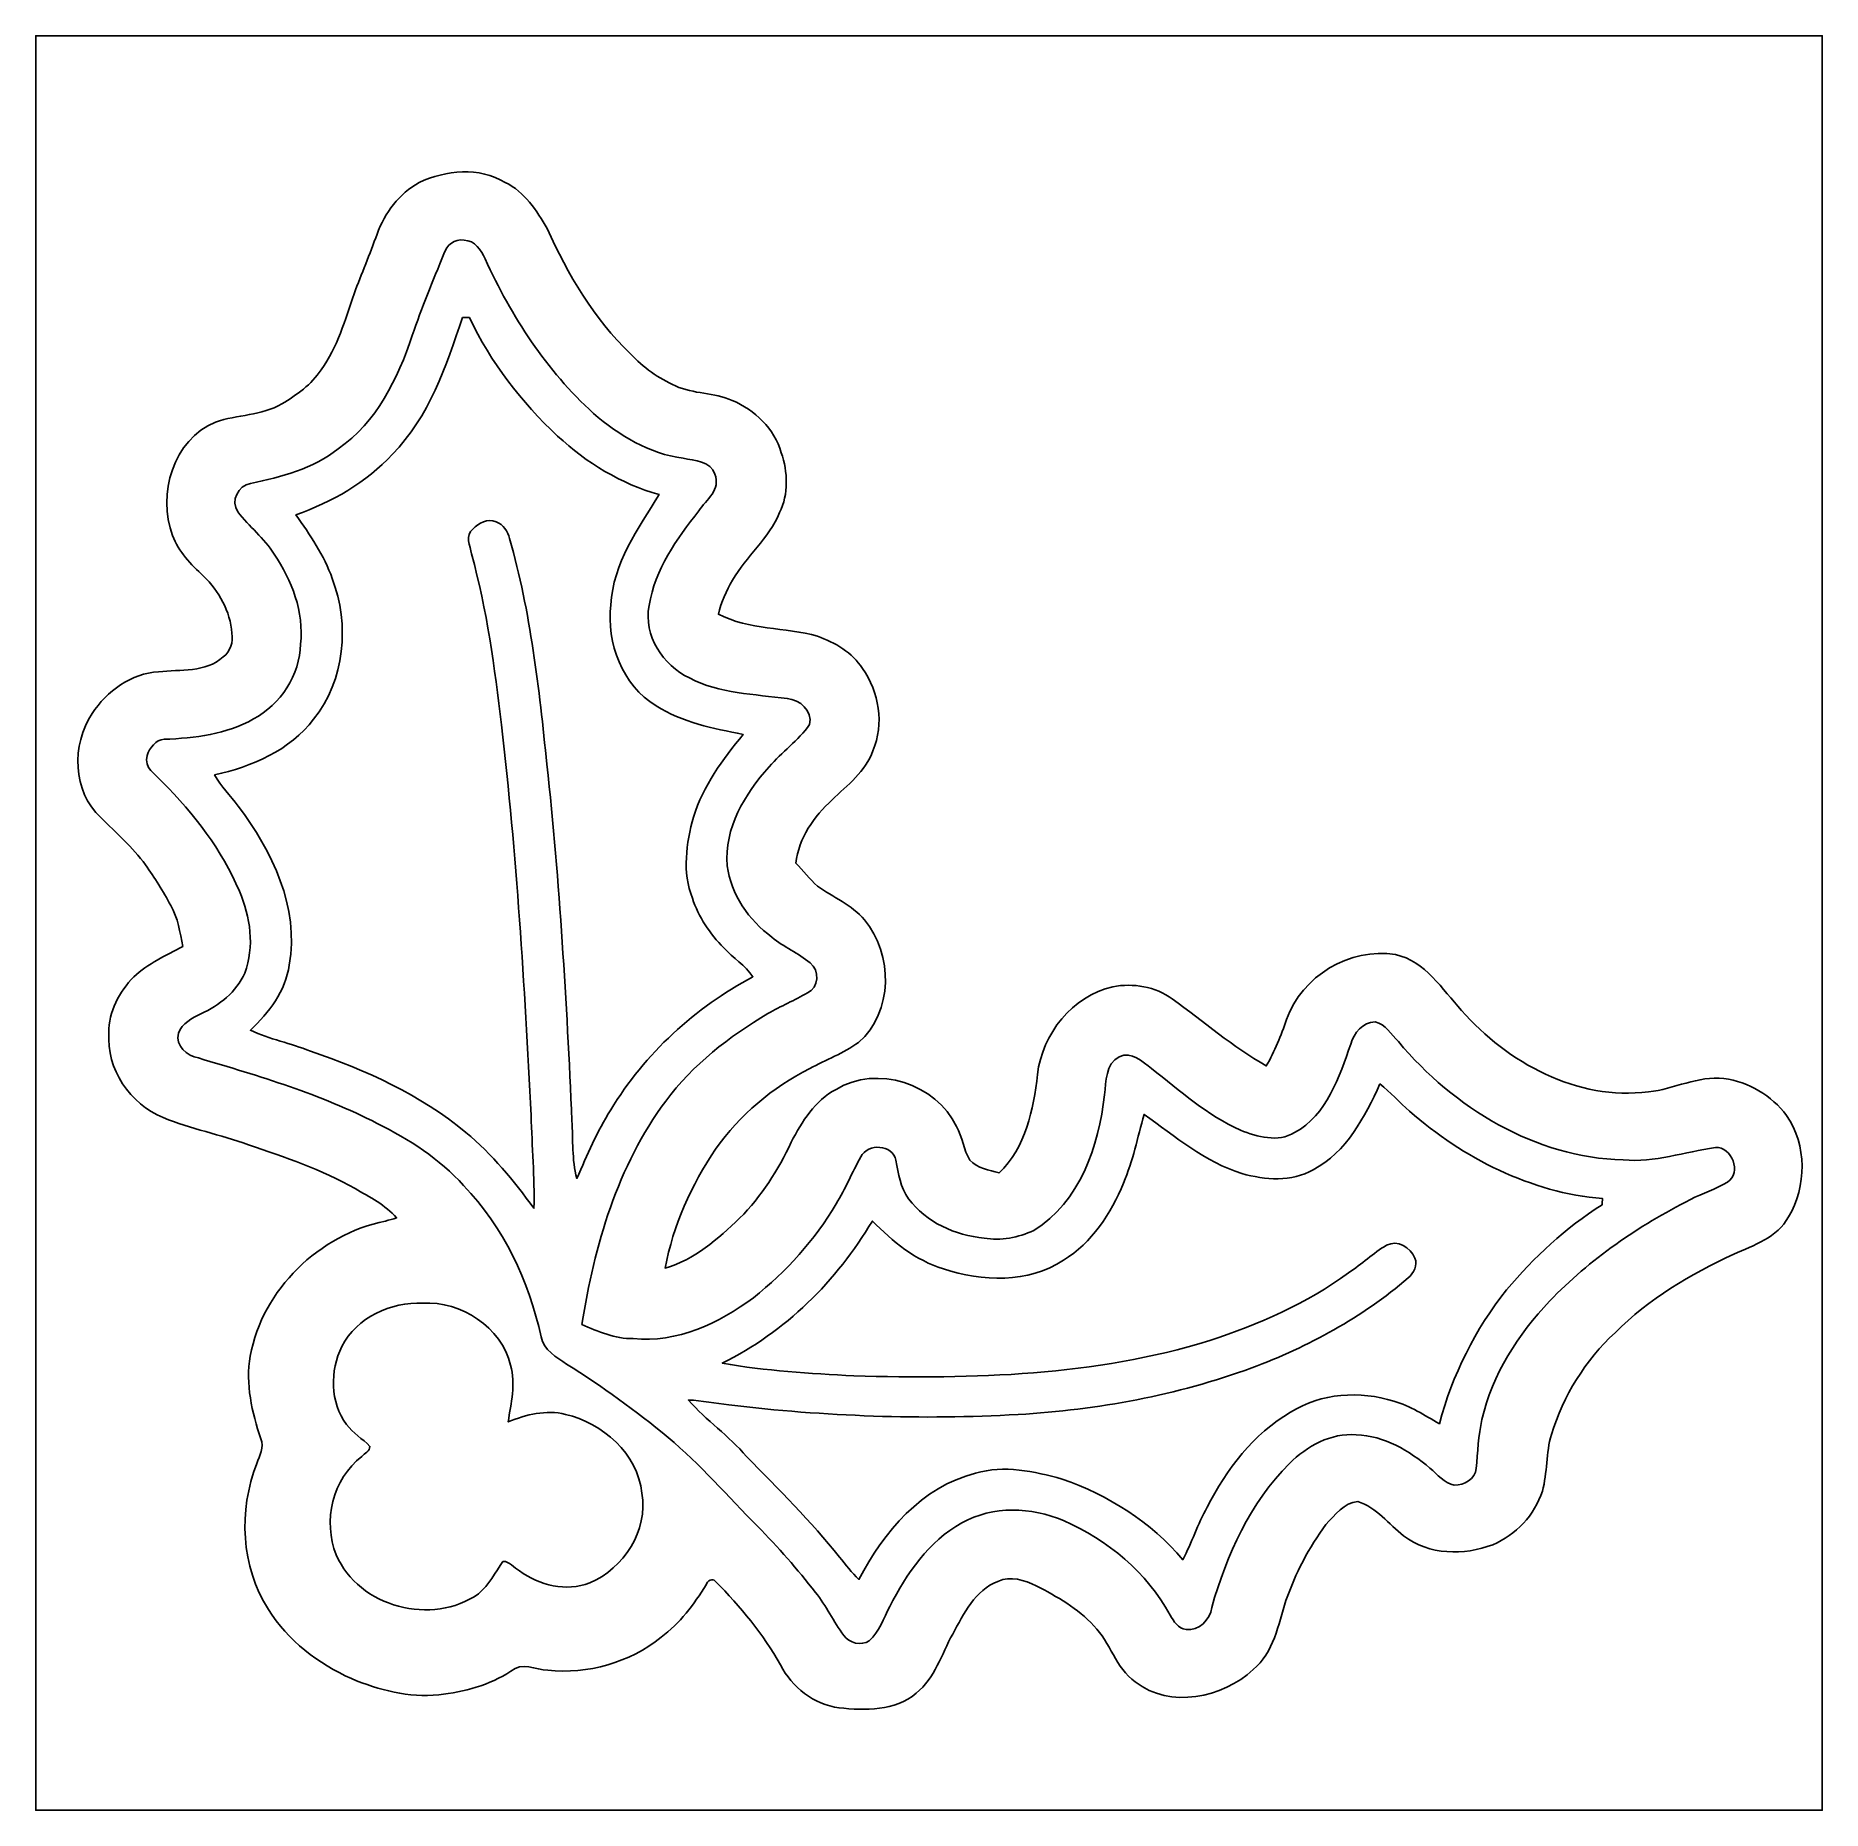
# Model space of a CAD drawing. Header units: centimetres. Extents: x -16.8 to 16.8, y -16.7 to 16.7.
import ezdxf

# ---------------------------------------------------------------- set-up
doc = ezdxf.new("R2010")
doc.units = ezdxf.units.CM
doc.header["$MEASUREMENT"] = 0
doc.layers.add('Layer 1', color=7, linetype='Continuous')

msp = doc.modelspace()

# ---------------------------------------------------------------- linework, layer by layer
at = {"layer": 'Layer 1', "color": 7}
for points, knots in [([(-16.77458, 16.66875), (-16.77458, 16.66875), (16.77458, 16.66875), (16.77458, 16.66875), (16.77458, 16.66875), (16.77458, 16.66875), (16.77458, -16.66875), (16.77458, -16.66875), (16.77458, -16.66875), (16.77458, -16.66875), (-16.77458, -16.66875), (-16.77458, -16.66875), (-16.77458, -16.66875), (-16.77458, -16.66875), (-16.77458, 16.66875), (-16.77458, 16.66875), (-16.77458, 16.66875), (-16.77458, 16.66875), (-16.77458, 16.66875), (-16.77458, 16.66875)], [0, 0, 0, 0, 0.16666667, 0.16666667, 0.16666667, 0.16666667, 0.33333333, 0.33333333, 0.33333333, 0.33333333, 0.5, 0.5, 0.5, 0.5, 0.66666667, 0.66666667, 0.66666667, 0.66666667, 1, 1, 1, 1]), ([(-9.57368, 13.91109), (-9.94728, 13.70154), (-10.22138, 13.34135), (-10.36532, 12.9413), (-10.36532, 12.9413), (-10.49831, 12.56418), (-10.65424, 12.19588), (-10.79641, 11.82229), (-10.79641, 11.82229), (-10.96469, 11.33122), (-11.10439, 10.81687), (-11.41659, 10.39283), (-11.41659, 10.39283), (-11.59722, 10.11626), (-11.87133, 9.9187), (-12.15178, 9.7536), (-12.15178, 9.7536), (-12.53314, 9.53276), (-12.98963, 9.54864), (-13.39815, 9.41105), (-13.39815, 9.41105), (-14.19719, 9.08509), (-14.48929, 8.04757), (-14.20636, 7.27992), (-14.20636, 7.27992), (-14.09065, 6.97442), (-13.85888, 6.73735), (-13.62604, 6.51686), (-13.62604, 6.51686), (-13.32865, 6.23711), (-13.12474, 5.85399), (-13.08911, 5.44477), (-13.08911, 5.44477), (-13.06371, 5.28073), (-13.11804, 5.09976), (-13.25492, 4.99992), (-13.25492, 4.99992), (-13.58124, 4.69653), (-14.06102, 4.76744), (-14.46601, 4.71946), (-14.46601, 4.71946), (-14.98106, 4.69018), (-15.44179, 4.35681), (-15.71554, 3.93347), (-15.71554, 3.93347), (-16.10678, 3.34751), (-16.08526, 2.47333), (-15.55362, 1.97979), (-15.55362, 1.97979), (-15.26187, 1.69545), (-14.95848, 1.42028), (-14.71295, 1.09326), (-14.71295, 1.09326), (-14.53691, 0.85055), (-14.38593, 0.59161), (-14.23811, 0.33126), (-14.23811, 0.33126), (-14.10194, 0.09596), (-14.06772, -0.17851), (-14.01233, -0.44027), (-14.01233, -0.44027), (-14.33019, -0.61207), (-14.66779, -0.76165), (-14.93485, -1.01071), (-14.93485, -1.01071), (-15.20402, -1.29152), (-15.41321, -1.6637), (-15.39946, -2.06375), (-15.39946, -2.06375), (-15.45519, -2.74355), (-14.99976, -3.39937), (-14.3824, -3.65689), (-14.3824, -3.65689), (-13.86064, -3.86539), (-13.30784, -3.98004), (-12.77796, -4.16595), (-12.77796, -4.16595), (-12.09675, -4.40231), (-11.40531, -4.63091), (-10.77701, -4.99039), (-10.77701, -4.99039), (-10.50325, -5.14844), (-10.20621, -5.29555), (-9.99843, -5.54143), (-9.99843, -5.54143), (-10.06757, -5.56154), (-10.13742, -5.5813), (-10.20727, -5.59894), (-10.20727, -5.59894), (-11.44834, -5.85117), (-12.51479, -6.88093), (-12.74692, -8.13576), (-12.74692, -8.13576), (-12.83688, -8.66034), (-12.71658, -9.19339), (-12.54866, -9.68939), (-12.54866, -9.68939), (-12.48269, -9.84814), (-12.57335, -10.00866), (-12.6238, -10.15647), (-12.6238, -10.15647), (-12.96635, -11.03806), (-12.92613, -12.09005), (-12.40155, -12.89403), (-12.40155, -12.89403), (-12.04242, -13.48352), (-11.46845, -13.91461), (-10.84615, -14.19507), (-10.84615, -14.19507), (-10.33039, -14.41168), (-9.76842, -14.55737), (-9.20538, -14.50058), (-9.20538, -14.50058), (-8.72878, -14.44872), (-8.25571, -14.31678), (-7.85001, -14.05537), (-7.85001, -14.05537), (-7.64928, -13.87757), (-7.38717, -14.02821), (-7.15892, -14.03809), (-7.15892, -14.03809), (-6.40609, -14.11781), (-5.62081, -13.89627), (-5.03202, -13.41684), (-5.03202, -13.41684), (-4.67572, -13.15861), (-4.41537, -12.79984), (-4.18253, -12.43259), (-4.18253, -12.43259), (-4.16666, -12.3571), (-4.064, -12.29607), (-4.00861, -12.36768), (-4.00861, -12.36768), (-3.54365, -12.84182), (-3.11503, -13.35687), (-2.78906, -13.93825), (-2.78906, -13.93825), (-2.57069, -14.35594), (-2.16429, -14.68191), (-1.6891, -14.74435), (-1.6891, -14.74435), (-1.20086, -14.7955), (-0.63923, -14.80256), (-0.24024, -14.46953), (-0.24024, -14.46953), (0.11359, -14.18872), (0.23424, -13.73858), (0.4445, -13.35793), (0.4445, -13.35793), (0.6544, -12.97728), (0.86184, -12.53243), (1.2954, -12.36839), (1.2954, -12.36839), (1.52894, -12.25691), (1.79423, -12.34616), (2.01542, -12.44917), (2.01542, -12.44917), (2.40312, -12.65626), (2.79471, -12.87498), (3.09562, -13.20306), (3.09562, -13.20306), (3.40748, -13.51739), (3.50414, -13.99258), (3.87456, -14.25751), (3.87456, -14.25751), (4.52473, -14.76728), (5.51497, -14.55667), (6.08894, -14.02644), (6.08894, -14.02644), (6.47453, -13.70471), (6.55567, -13.18189), (6.70348, -12.73069), (6.70348, -12.73069), (6.88022, -12.22022), (7.13458, -11.7348), (7.45384, -11.29912), (7.45384, -11.29912), (7.62035, -11.13084), (7.79533, -10.88178), (8.05215, -10.87014), (8.05215, -10.87014), (8.40705, -10.97562), (8.63177, -11.29418), (8.91187, -11.51396), (8.91187, -11.51396), (9.38847, -11.87556), (10.04429, -11.88544), (10.58792, -11.68012), (10.58792, -11.68012), (11.01937, -11.4935), (11.37638, -11.12591), (11.51784, -10.67364), (11.51784, -10.67364), (11.61662, -10.32475), (11.58028, -9.95468), (11.68929, -9.60826), (11.68929, -9.60826), (11.91225, -8.8833), (12.325, -8.21231), (12.88309, -7.69726), (12.88309, -7.69726), (13.51562, -7.05873), (14.30161, -6.59518), (15.11335, -6.22229), (15.11335, -6.22229), (15.48977, -6.05296), (15.92968, -5.90621), (16.14099, -5.52238), (16.14099, -5.52238), (16.48213, -4.953), (16.48883, -4.16701), (16.10501, -3.61527), (16.10501, -3.61527), (15.82244, -3.2452), (15.39346, -2.98027), (14.92885, -2.92241), (14.92885, -2.92241), (14.43778, -2.86279), (13.99293, -3.12244), (13.51421, -3.17077), (13.51421, -3.17077), (12.17048, -3.34433), (10.86626, -2.62678), (10.0009, -1.64077), (10.0009, -1.64077), (9.63471, -1.24495), (9.32568, -0.7179), (8.75947, -0.59231), (8.75947, -0.59231), (7.90293, -0.45403), (6.99946, -0.9973), (6.71407, -1.81363), (6.71407, -1.81363), (6.61388, -2.1149), (6.49076, -2.40877), (6.33377, -2.6857), (6.33377, -2.6857), (5.70371, -2.32622), (5.15585, -1.84891), (4.56882, -1.42769), (4.56882, -1.42769), (4.2478, -1.19521), (3.83681, -1.12254), (3.44981, -1.19874), (3.44981, -1.19874), (2.69205, -1.37372), (2.12478, -2.08456), (2.03694, -2.84445), (2.03694, -2.84445), (1.96462, -3.50273), (1.81681, -4.21993), (1.31763, -4.69477), (1.31763, -4.69477), (1.12642, -4.64326), (0.90734, -4.61186), (0.76976, -4.45276), (0.76976, -4.45276), (0.64135, -4.26297), (0.63253, -4.02061), (0.51682, -3.82376), (0.51682, -3.82376), (0.13617, -3.01943), (-0.97755, -2.65783), (-1.74378, -3.12526), (-1.74378, -3.12526), (-2.14207, -3.3341), (-2.39007, -3.72851), (-2.58586, -4.11833), (-2.58586, -4.11833), (-2.83386, -4.63973), (-3.14607, -5.13574), (-3.556, -5.54567), (-3.556, -5.54567), (-3.95817, -5.93619), (-4.40796, -6.32601), (-4.95653, -6.4837), (-4.95653, -6.4837), (-4.80307, -5.68396), (-4.46193, -4.9216), (-4.00685, -4.2485), (-4.00685, -4.2485), (-3.55776, -3.60539), (-2.93829, -3.08857), (-2.24049, -2.73403), (-2.24049, -2.73403), (-1.93463, -2.56963), (-1.60408, -2.44581), (-1.32115, -2.2419), (-1.32115, -2.2419), (-0.66746, -1.67393), (-0.67451, -0.58632), (-1.21179, 0.05891), (-1.21179, 0.05891), (-1.45098, 0.34149), (-1.80058, 0.48225), (-2.09409, 0.69391), (-2.09409, 0.69391), (-2.24473, 0.82197), (-2.36396, 0.98284), (-2.49943, 1.12536), (-2.49943, 1.12536), (-2.45004, 1.59808), (-2.15829, 1.99849), (-1.82104, 2.31458), (-1.82104, 2.31458), (-1.52894, 2.58692), (-1.19204, 2.84762), (-1.05234, 3.23744), (-1.05234, 3.23744), (-0.8382, 3.73944), (-0.93839, 4.3434), (-1.24989, 4.7819), (-1.24989, 4.7819), (-1.43898, 5.086), (-1.76777, 5.26697), (-2.09409, 5.38727), (-2.09409, 5.38727), (-2.70686, 5.56084), (-3.37432, 5.50228), (-3.95323, 5.80143), (-3.95323, 5.80143), (-3.89996, 6.0265), (-3.80718, 6.24064), (-3.68794, 6.4389), (-3.68794, 6.4389), (-3.43323, 6.8894), (-3.00673, 7.22454), (-2.80599, 7.7089), (-2.80599, 7.7089), (-2.63313, 8.0578), (-2.65218, 8.47372), (-2.77354, 8.83567), (-2.77354, 8.83567), (-2.89878, 9.28934), (-3.27448, 9.63366), (-3.6957, 9.81781), (-3.6957, 9.81781), (-4.03472, 9.96527), (-4.42242, 9.93669), (-4.75968, 10.08909), (-4.75968, 10.08909), (-5.07683, 10.23479), (-5.36998, 10.43411), (-5.60423, 10.69411), (-5.60423, 10.69411), (-6.29567, 11.34886), (-6.77827, 12.18636), (-7.17233, 13.04466), (-7.17233, 13.04466), (-7.366, 13.38439), (-7.59531, 13.73505), (-7.95726, 13.91285), (-7.95726, 13.91285), (-8.44409, 14.20918), (-9.07521, 14.14216), (-9.57368, 13.91109)], [0, 0, 0, 0, 0.01111111, 0.01111111, 0.01111111, 0.01111111, 0.02222222, 0.02222222, 0.02222222, 0.02222222, 0.03333333, 0.03333333, 0.03333333, 0.03333333, 0.04444444, 0.04444444, 0.04444444, 0.04444444, 0.05555556, 0.05555556, 0.05555556, 0.05555556, 0.06666667, 0.06666667, 0.06666667, 0.06666667, 0.07777778, 0.07777778, 0.07777778, 0.07777778, 0.08888889, 0.08888889, 0.08888889, 0.08888889, 0.1, 0.1, 0.1, 0.1, 0.11111111, 0.11111111, 0.11111111, 0.11111111, 0.12222222, 0.12222222, 0.12222222, 0.12222222, 0.13333333, 0.13333333, 0.13333333, 0.13333333, 0.14444444, 0.14444444, 0.14444444, 0.14444444, 0.15555556, 0.15555556, 0.15555556, 0.15555556, 0.16666667, 0.16666667, 0.16666667, 0.16666667, 0.17777778, 0.17777778, 0.17777778, 0.17777778, 0.18888889, 0.18888889, 0.18888889, 0.18888889, 0.2, 0.2, 0.2, 0.2, 0.21111111, 0.21111111, 0.21111111, 0.21111111, 0.22222222, 0.22222222, 0.22222222, 0.22222222, 0.23333333, 0.23333333, 0.23333333, 0.23333333, 0.24444444, 0.24444444, 0.24444444, 0.24444444, 0.25555556, 0.25555556, 0.25555556, 0.25555556, 0.26666667, 0.26666667, 0.26666667, 0.26666667, 0.27777778, 0.27777778, 0.27777778, 0.27777778, 0.28888889, 0.28888889, 0.28888889, 0.28888889, 0.3, 0.3, 0.3, 0.3, 0.31111111, 0.31111111, 0.31111111, 0.31111111, 0.32222222, 0.32222222, 0.32222222, 0.32222222, 0.33333333, 0.33333333, 0.33333333, 0.33333333, 0.34444444, 0.34444444, 0.34444444, 0.34444444, 0.35555556, 0.35555556, 0.35555556, 0.35555556, 0.36666667, 0.36666667, 0.36666667, 0.36666667, 0.37777778, 0.37777778, 0.37777778, 0.37777778, 0.38888889, 0.38888889, 0.38888889, 0.38888889, 0.4, 0.4, 0.4, 0.4, 0.41111111, 0.41111111, 0.41111111, 0.41111111, 0.42222222, 0.42222222, 0.42222222, 0.42222222, 0.43333333, 0.43333333, 0.43333333, 0.43333333, 0.44444444, 0.44444444, 0.44444444, 0.44444444, 0.45555556, 0.45555556, 0.45555556, 0.45555556, 0.46666667, 0.46666667, 0.46666667, 0.46666667, 0.47777778, 0.47777778, 0.47777778, 0.47777778, 0.48888889, 0.48888889, 0.48888889, 0.48888889, 0.5, 0.5, 0.5, 0.5, 0.51111111, 0.51111111, 0.51111111, 0.51111111, 0.52222222, 0.52222222, 0.52222222, 0.52222222, 0.53333333, 0.53333333, 0.53333333, 0.53333333, 0.54444444, 0.54444444, 0.54444444, 0.54444444, 0.55555556, 0.55555556, 0.55555556, 0.55555556, 0.56666667, 0.56666667, 0.56666667, 0.56666667, 0.57777778, 0.57777778, 0.57777778, 0.57777778, 0.58888889, 0.58888889, 0.58888889, 0.58888889, 0.6, 0.6, 0.6, 0.6, 0.61111111, 0.61111111, 0.61111111, 0.61111111, 0.62222222, 0.62222222, 0.62222222, 0.62222222, 0.63333333, 0.63333333, 0.63333333, 0.63333333, 0.64444444, 0.64444444, 0.64444444, 0.64444444, 0.65555556, 0.65555556, 0.65555556, 0.65555556, 0.66666667, 0.66666667, 0.66666667, 0.66666667, 0.67777778, 0.67777778, 0.67777778, 0.67777778, 0.68888889, 0.68888889, 0.68888889, 0.68888889, 0.7, 0.7, 0.7, 0.7, 0.71111111, 0.71111111, 0.71111111, 0.71111111, 0.72222222, 0.72222222, 0.72222222, 0.72222222, 0.73333333, 0.73333333, 0.73333333, 0.73333333, 0.74444444, 0.74444444, 0.74444444, 0.74444444, 0.75555556, 0.75555556, 0.75555556, 0.75555556, 0.76666667, 0.76666667, 0.76666667, 0.76666667, 0.77777778, 0.77777778, 0.77777778, 0.77777778, 0.78888889, 0.78888889, 0.78888889, 0.78888889, 0.8, 0.8, 0.8, 0.8, 0.81111111, 0.81111111, 0.81111111, 0.81111111, 0.82222222, 0.82222222, 0.82222222, 0.82222222, 0.83333333, 0.83333333, 0.83333333, 0.83333333, 0.84444444, 0.84444444, 0.84444444, 0.84444444, 0.85555556, 0.85555556, 0.85555556, 0.85555556, 0.86666667, 0.86666667, 0.86666667, 0.86666667, 0.87777778, 0.87777778, 0.87777778, 0.87777778, 0.88888889, 0.88888889, 0.88888889, 0.88888889, 0.9, 0.9, 0.9, 0.9, 0.91111111, 0.91111111, 0.91111111, 0.91111111, 0.92222222, 0.92222222, 0.92222222, 0.92222222, 0.93333333, 0.93333333, 0.93333333, 0.93333333, 0.94444444, 0.94444444, 0.94444444, 0.94444444, 0.95555556, 0.95555556, 0.95555556, 0.95555556, 0.96666667, 0.96666667, 0.96666667, 0.96666667, 0.97777778, 0.97777778, 0.97777778, 0.97777778, 1, 1, 1, 1]), ([(-9.11331, 12.573), (-9.05898, 12.72999), (-8.91152, 12.8651), (-8.72984, 12.82488), (-8.72984, 12.82488), (-8.53158, 12.82524), (-8.40387, 12.63967), (-8.33579, 12.47493), (-8.33579, 12.47493), (-7.8419, 11.39543), (-7.18256, 10.37766), (-6.30061, 9.57404), (-6.30061, 9.57404), (-5.82189, 9.16058), (-5.25321, 8.81697), (-4.6161, 8.72949), (-4.6161, 8.72949), (-4.4069, 8.69139), (-4.09822, 8.67657), (-4.02237, 8.43209), (-4.02237, 8.43209), (-3.90454, 8.14423), (-4.17865, 7.94985), (-4.32294, 7.74453), (-4.32294, 7.74453), (-4.73534, 7.21642), (-5.14632, 6.64139), (-5.25568, 5.96406), (-5.25568, 5.96406), (-5.3654, 5.39785), (-4.99674, 4.84329), (-4.49792, 4.6034), (-4.49792, 4.6034), (-3.93206, 4.30636), (-3.28013, 4.2993), (-2.66065, 4.21781), (-2.66065, 4.21781), (-2.4257, 4.19453), (-2.18334, 3.9878), (-2.24226, 3.72816), (-2.24226, 3.72816), (-2.45322, 3.42547), (-2.76543, 3.21345), (-3.00249, 2.93264), (-3.00249, 2.93264), (-3.45722, 2.42676), (-3.84881, 1.78435), (-3.78989, 1.07703), (-3.78989, 1.07703), (-3.72039, 0.53552), (-3.38208, 0.05151), (-2.94852, -0.26846), (-2.94852, -0.26846), (-2.72697, -0.45438), (-2.45286, -0.56339), (-2.23273, -0.75142), (-2.23273, -0.75142), (-2.04929, -0.88406), (-2.06763, -1.21885), (-2.28141, -1.31163), (-2.28141, -1.31163), (-2.52271, -1.4538), (-2.78306, -1.56034), (-3.02401, -1.70321), (-3.02401, -1.70321), (-3.75497, -2.12796), (-4.43406, -2.66524), (-4.94383, -3.34504), (-4.94383, -3.34504), (-5.85082, -4.56248), (-6.28086, -6.06002), (-6.51898, -7.53957), (-6.51898, -7.53957), (-6.21418, -7.67856), (-5.89703, -7.81121), (-5.55554, -7.80874), (-5.55554, -7.80874), (-4.7311, -7.89234), (-3.94123, -7.52193), (-3.29777, -7.03862), (-3.29777, -7.03862), (-2.68146, -6.54967), (-2.1396, -5.95806), (-1.74519, -5.27473), (-1.74519, -5.27473), (-1.56916, -4.99286), (-1.44216, -4.68489), (-1.28129, -4.39526), (-1.28129, -4.39526), (-1.15147, -4.13103), (-0.6798, -4.15784), (-0.61983, -4.45841), (-0.61983, -4.45841), (-0.57961, -4.70888), (-0.53516, -4.96782), (-0.38241, -5.17913), (-0.38241, -5.17913), (-0.0568, -5.62892), (0.49459, -5.86599), (1.0354, -5.92173), (1.0354, -5.92173), (1.35008, -5.97323), (1.67993, -5.90973), (1.96638, -5.77497), (1.96638, -5.77497), (2.82998, -5.24404), (3.19511, -4.18853), (3.29494, -3.22615), (3.29494, -3.22615), (3.33022, -2.98133), (3.31117, -2.64407), (3.57258, -2.51389), (3.57258, -2.51389), (3.80965, -2.39818), (4.00297, -2.6102), (4.18112, -2.73297), (4.18112, -2.73297), (4.70888, -3.15454), (5.22676, -3.60998), (5.84764, -3.89184), (5.84764, -3.89184), (6.1662, -4.01673), (6.55179, -4.12679), (6.86506, -3.93771), (6.86506, -3.93771), (7.47995, -3.60327), (7.70079, -2.89137), (7.92092, -2.27542), (7.92092, -2.27542), (7.9756, -2.06798), (8.14634, -1.85949), (8.37565, -1.85949), (8.37565, -1.85949), (8.57426, -1.89371), (8.68045, -2.09938), (8.81415, -2.2285), (8.81415, -2.2285), (9.85661, -3.47557), (11.37991, -4.40514), (13.03655, -4.451), (13.03655, -4.451), (13.62569, -4.50039), (14.19154, -4.30283), (14.76657, -4.21852), (14.76657, -4.21852), (15.07561, -4.19171), (15.26575, -4.69583), (14.99588, -4.86728), (14.99588, -4.86728), (14.77469, -4.99992), (14.52668, -5.07859), (14.29773, -5.19606), (14.29773, -5.19606), (13.32512, -5.6896), (12.41143, -6.31437), (11.65296, -7.10177), (11.65296, -7.10177), (11.06664, -7.72971), (10.57416, -8.47972), (10.38296, -9.32709), (10.38296, -9.32709), (10.31628, -9.62978), (10.30534, -9.94057), (10.27677, -10.24819), (10.27677, -10.24819), (10.26019, -10.4454), (10.04782, -10.56887), (9.86472, -10.55829), (9.86472, -10.55829), (9.67458, -10.52336), (9.54969, -10.35614), (9.40752, -10.2422), (9.40752, -10.2422), (9.01982, -9.91094), (8.54745, -9.63224), (8.02464, -9.61566), (8.02464, -9.61566), (7.54627, -9.57404), (7.09718, -9.82804), (6.76769, -10.15436), (6.76769, -10.15436), (6.02827, -10.89131), (5.59329, -11.86886), (5.30895, -12.85946), (5.30895, -12.85946), (5.27967, -13.0937), (5.07012, -13.29972), (4.82706, -13.26938), (4.82706, -13.26938), (4.67854, -13.25598), (4.59493, -13.11945), (4.52967, -13.00304), (4.52967, -13.00304), (4.08869, -12.20717), (3.35986, -11.58452), (2.52695, -11.22786), (2.52695, -11.22786), (1.92334, -10.96574), (1.2005, -10.94493), (0.61666, -11.2716), (0.61666, -11.2716), (-0.00635, -11.61274), (-0.41839, -12.2241), (-0.73695, -12.84041), (-0.73695, -12.84041), (-0.85302, -13.05983), (-0.92957, -13.31419), (-1.12148, -13.48281), (-1.12148, -13.48281), (-1.27494, -13.58582), (-1.49472, -13.52832), (-1.60126, -13.3858), (-1.60126, -13.3858), (-1.79211, -13.12439), (-1.93005, -12.82806), (-2.13219, -12.57441), (-2.13219, -12.57441), (-2.4698, -12.13979), (-2.83704, -11.7288), (-3.2191, -11.33299), (-3.2191, -11.33299), (-3.77931, -10.7763), (-4.29225, -10.17023), (-4.89973, -9.66258), (-4.89973, -9.66258), (-5.50439, -9.16411), (-6.1401, -8.70268), (-6.80438, -8.2871), (-6.80438, -8.2871), (-6.99841, -8.15975), (-7.23477, -8.02428), (-7.28098, -7.77593), (-7.28098, -7.77593), (-7.51664, -6.725), (-7.99218, -5.71429), (-8.73866, -4.92866), (-8.73866, -4.92866), (-9.19198, -4.43336), (-9.76348, -4.06224), (-10.36108, -3.76379), (-10.36108, -3.76379), (-11.424, -3.21663), (-12.57618, -2.87655), (-13.71706, -2.53612), (-13.71706, -2.53612), (-13.93261, -2.49343), (-14.15697, -2.31704), (-14.09171, -2.06693), (-14.09171, -2.06693), (-14.0268, -1.88454), (-13.83806, -1.78435), (-13.67331, -1.70533), (-13.67331, -1.70533), (-13.32724, -1.54728), (-13.00551, -1.29822), (-12.84993, -0.94086), (-12.84993, -0.94086), (-12.66261, -0.44203), (-12.74163, 0.11606), (-12.95047, 0.59514), (-12.95047, 0.59514), (-13.27856, 1.37019), (-13.80031, 2.05352), (-14.39298, 2.64583), (-14.39298, 2.64583), (-14.52351, 2.78871), (-14.74893, 2.9143), (-14.68226, 3.14643), (-14.68226, 3.14643), (-14.6371, 3.28965), (-14.52316, 3.44276), (-14.36158, 3.45228), (-14.36158, 3.45228), (-13.78832, 3.47063), (-13.19142, 3.54224), (-12.68554, 3.83328), (-12.68554, 3.83328), (-12.17542, 4.10563), (-11.81453, 4.65667), (-11.80289, 5.23946), (-11.80289, 5.23946), (-11.73021, 5.84447), (-11.96975, 6.43537), (-12.29607, 6.93208), (-12.29607, 6.93208), (-12.48551, 7.22877), (-12.76703, 7.44996), (-12.98081, 7.72548), (-12.98081, 7.72548), (-13.11839, 7.92797), (-12.97305, 8.21655), (-12.73916, 8.25535), (-12.73916, 8.25535), (-12.1606, 8.37918), (-11.56829, 8.53299), (-11.09627, 8.9094), (-11.09627, 8.9094), (-10.36638, 9.4047), (-9.97867, 10.22703), (-9.70245, 11.03665), (-9.70245, 11.03665), (-9.52853, 11.557), (-9.31122, 12.06147), (-9.11331, 12.573), (-9.11331, 12.573), (-9.11331, 12.573), (-9.11331, 12.573), (-9.11331, 12.573)], [0, 0, 0, 0, 0.01282051, 0.01282051, 0.01282051, 0.01282051, 0.02564103, 0.02564103, 0.02564103, 0.02564103, 0.03846154, 0.03846154, 0.03846154, 0.03846154, 0.05128205, 0.05128205, 0.05128205, 0.05128205, 0.06410256, 0.06410256, 0.06410256, 0.06410256, 0.07692308, 0.07692308, 0.07692308, 0.07692308, 0.08974359, 0.08974359, 0.08974359, 0.08974359, 0.1025641, 0.1025641, 0.1025641, 0.1025641, 0.11538462, 0.11538462, 0.11538462, 0.11538462, 0.12820513, 0.12820513, 0.12820513, 0.12820513, 0.14102564, 0.14102564, 0.14102564, 0.14102564, 0.15384615, 0.15384615, 0.15384615, 0.15384615, 0.16666667, 0.16666667, 0.16666667, 0.16666667, 0.17948718, 0.17948718, 0.17948718, 0.17948718, 0.19230769, 0.19230769, 0.19230769, 0.19230769, 0.20512821, 0.20512821, 0.20512821, 0.20512821, 0.21794872, 0.21794872, 0.21794872, 0.21794872, 0.23076923, 0.23076923, 0.23076923, 0.23076923, 0.24358974, 0.24358974, 0.24358974, 0.24358974, 0.25641026, 0.25641026, 0.25641026, 0.25641026, 0.26923077, 0.26923077, 0.26923077, 0.26923077, 0.28205128, 0.28205128, 0.28205128, 0.28205128, 0.29487179, 0.29487179, 0.29487179, 0.29487179, 0.30769231, 0.30769231, 0.30769231, 0.30769231, 0.32051282, 0.32051282, 0.32051282, 0.32051282, 0.33333333, 0.33333333, 0.33333333, 0.33333333, 0.34615385, 0.34615385, 0.34615385, 0.34615385, 0.35897436, 0.35897436, 0.35897436, 0.35897436, 0.37179487, 0.37179487, 0.37179487, 0.37179487, 0.38461538, 0.38461538, 0.38461538, 0.38461538, 0.3974359, 0.3974359, 0.3974359, 0.3974359, 0.41025641, 0.41025641, 0.41025641, 0.41025641, 0.42307692, 0.42307692, 0.42307692, 0.42307692, 0.43589744, 0.43589744, 0.43589744, 0.43589744, 0.44871795, 0.44871795, 0.44871795, 0.44871795, 0.46153846, 0.46153846, 0.46153846, 0.46153846, 0.47435897, 0.47435897, 0.47435897, 0.47435897, 0.48717949, 0.48717949, 0.48717949, 0.48717949, 0.5, 0.5, 0.5, 0.5, 0.51282051, 0.51282051, 0.51282051, 0.51282051, 0.52564103, 0.52564103, 0.52564103, 0.52564103, 0.53846154, 0.53846154, 0.53846154, 0.53846154, 0.55128205, 0.55128205, 0.55128205, 0.55128205, 0.56410256, 0.56410256, 0.56410256, 0.56410256, 0.57692308, 0.57692308, 0.57692308, 0.57692308, 0.58974359, 0.58974359, 0.58974359, 0.58974359, 0.6025641, 0.6025641, 0.6025641, 0.6025641, 0.61538462, 0.61538462, 0.61538462, 0.61538462, 0.62820513, 0.62820513, 0.62820513, 0.62820513, 0.64102564, 0.64102564, 0.64102564, 0.64102564, 0.65384615, 0.65384615, 0.65384615, 0.65384615, 0.66666667, 0.66666667, 0.66666667, 0.66666667, 0.67948718, 0.67948718, 0.67948718, 0.67948718, 0.69230769, 0.69230769, 0.69230769, 0.69230769, 0.70512821, 0.70512821, 0.70512821, 0.70512821, 0.71794872, 0.71794872, 0.71794872, 0.71794872, 0.73076923, 0.73076923, 0.73076923, 0.73076923, 0.74358974, 0.74358974, 0.74358974, 0.74358974, 0.75641026, 0.75641026, 0.75641026, 0.75641026, 0.76923077, 0.76923077, 0.76923077, 0.76923077, 0.78205128, 0.78205128, 0.78205128, 0.78205128, 0.79487179, 0.79487179, 0.79487179, 0.79487179, 0.80769231, 0.80769231, 0.80769231, 0.80769231, 0.82051282, 0.82051282, 0.82051282, 0.82051282, 0.83333333, 0.83333333, 0.83333333, 0.83333333, 0.84615385, 0.84615385, 0.84615385, 0.84615385, 0.85897436, 0.85897436, 0.85897436, 0.85897436, 0.87179487, 0.87179487, 0.87179487, 0.87179487, 0.88461538, 0.88461538, 0.88461538, 0.88461538, 0.8974359, 0.8974359, 0.8974359, 0.8974359, 0.91025641, 0.91025641, 0.91025641, 0.91025641, 0.92307692, 0.92307692, 0.92307692, 0.92307692, 0.93589744, 0.93589744, 0.93589744, 0.93589744, 0.94871795, 0.94871795, 0.94871795, 0.94871795, 0.96153846, 0.96153846, 0.96153846, 0.96153846, 0.97435897, 0.97435897, 0.97435897, 0.97435897, 1, 1, 1, 1]), ([(-8.75947, 11.37426), (-9.06851, 10.46409), (-9.38142, 9.5063), (-10.0778, 8.80816), (-10.0778, 8.80816), (-10.5664, 8.26982), (-11.21163, 7.90892), (-11.88967, 7.66657), (-11.88967, 7.66657), (-11.62156, 7.29262), (-11.36191, 6.90598), (-11.20493, 6.46959), (-11.20493, 6.46959), (-10.87861, 5.60599), (-10.96645, 4.56001), (-11.55559, 3.82905), (-11.55559, 3.82905), (-12.00256, 3.24238), (-12.71482, 2.93899), (-13.41579, 2.7813), (-13.41579, 2.7813), (-13.2969, 2.56611), (-13.11839, 2.39324), (-12.9734, 2.19639), (-12.9734, 2.19639), (-12.33593, 1.3529), (-11.81947, 0.29528), (-12.01455, -0.78987), (-12.01455, -0.78987), (-12.08334, -1.27917), (-12.39344, -1.68451), (-12.74339, -2.01401), (-12.74339, -2.01401), (-12.38285, -2.18546), (-11.98563, -2.25848), (-11.61591, -2.407), (-11.61591, -2.407), (-10.5724, -2.75978), (-9.55181, -3.22862), (-8.69633, -3.93383), (-8.69633, -3.93383), (-8.19961, -4.33987), (-7.80062, -4.84681), (-7.42033, -5.3594), (-7.42033, -5.3594), (-7.40057, -4.77838), (-7.45737, -4.1977), (-7.47113, -3.61703), (-7.47113, -3.61703), (-7.59707, -1.16734), (-7.74065, 1.28341), (-8.02887, 3.72004), (-8.02887, 3.72004), (-8.15622, 4.79989), (-8.30051, 5.88257), (-8.59014, 6.93244), (-8.59014, 6.93244), (-8.61589, 7.08025), (-8.71961, 7.28768), (-8.56403, 7.39987), (-8.56403, 7.39987), (-8.45785, 7.50782), (-8.28287, 7.61541), (-8.13012, 7.53357), (-8.13012, 7.53357), (-7.98795, 7.48771), (-7.91281, 7.35436), (-7.87471, 7.2203), (-7.87471, 7.2203), (-7.48065, 5.83882), (-7.32226, 4.40584), (-7.17585, 2.98097), (-7.17585, 2.98097), (-6.93314, 0.75636), (-6.80544, -1.47884), (-6.70419, -3.71369), (-6.70419, -3.71369), (-6.68302, -4.07388), (-6.71019, -4.44535), (-6.61247, -4.79707), (-6.61247, -4.79707), (-6.41421, -4.36245), (-6.23852, -3.91407), (-5.97641, -3.5119), (-5.97641, -3.5119), (-5.33859, -2.45357), (-4.3942, -1.58891), (-3.30553, -1.01071), (-3.30553, -1.01071), (-3.45087, -0.79481), (-3.67841, -0.65546), (-3.85516, -0.46849), (-3.85516, -0.46849), (-4.11021, -0.20179), (-4.32999, 0.11007), (-4.44253, 0.46461), (-4.44253, 0.46461), (-4.63515, 0.9525), (-4.56036, 1.49931), (-4.42101, 1.99073), (-4.42101, 1.99073), (-4.24251, 2.57669), (-3.87138, 3.0734), (-3.49038, 3.54224), (-3.49038, 3.54224), (-4.05377, 3.65513), (-4.63338, 3.76731), (-5.12516, 4.0827), (-5.12516, 4.0827), (-5.76227, 4.46511), (-6.05755, 5.26027), (-5.97535, 5.97888), (-5.97535, 5.97888), (-5.93302, 6.75887), (-5.461, 7.40869), (-5.06836, 8.04933), (-5.06836, 8.04933), (-5.78309, 8.24936), (-6.4322, 8.64447), (-6.97371, 9.14823), (-6.97371, 9.14823), (-7.65563, 9.77971), (-8.23066, 10.53606), (-8.63177, 11.37532), (-8.63177, 11.37532), (-8.67445, 11.37497), (-8.71679, 11.37461), (-8.75947, 11.37426), (-8.75947, 11.37426), (-8.75947, 11.37426), (-8.75947, 11.37426), (-8.75947, 11.37426)], [0, 0, 0, 0, 0.02941176, 0.02941176, 0.02941176, 0.02941176, 0.05882353, 0.05882353, 0.05882353, 0.05882353, 0.08823529, 0.08823529, 0.08823529, 0.08823529, 0.11764706, 0.11764706, 0.11764706, 0.11764706, 0.14705882, 0.14705882, 0.14705882, 0.14705882, 0.17647059, 0.17647059, 0.17647059, 0.17647059, 0.20588235, 0.20588235, 0.20588235, 0.20588235, 0.23529412, 0.23529412, 0.23529412, 0.23529412, 0.26470588, 0.26470588, 0.26470588, 0.26470588, 0.29411765, 0.29411765, 0.29411765, 0.29411765, 0.32352941, 0.32352941, 0.32352941, 0.32352941, 0.35294118, 0.35294118, 0.35294118, 0.35294118, 0.38235294, 0.38235294, 0.38235294, 0.38235294, 0.41176471, 0.41176471, 0.41176471, 0.41176471, 0.44117647, 0.44117647, 0.44117647, 0.44117647, 0.47058824, 0.47058824, 0.47058824, 0.47058824, 0.5, 0.5, 0.5, 0.5, 0.52941176, 0.52941176, 0.52941176, 0.52941176, 0.55882353, 0.55882353, 0.55882353, 0.55882353, 0.58823529, 0.58823529, 0.58823529, 0.58823529, 0.61764706, 0.61764706, 0.61764706, 0.61764706, 0.64705882, 0.64705882, 0.64705882, 0.64705882, 0.67647059, 0.67647059, 0.67647059, 0.67647059, 0.70588235, 0.70588235, 0.70588235, 0.70588235, 0.73529412, 0.73529412, 0.73529412, 0.73529412, 0.76470588, 0.76470588, 0.76470588, 0.76470588, 0.79411765, 0.79411765, 0.79411765, 0.79411765, 0.82352941, 0.82352941, 0.82352941, 0.82352941, 0.85294118, 0.85294118, 0.85294118, 0.85294118, 0.88235294, 0.88235294, 0.88235294, 0.88235294, 0.91176471, 0.91176471, 0.91176471, 0.91176471, 0.94117647, 0.94117647, 0.94117647, 0.94117647, 1, 1, 1, 1]), ([(8.46737, -3.02189), (8.18374, -3.64419), (7.84401, -4.30636), (7.21254, -4.63479), (7.21254, -4.63479), (6.81037, -4.87257), (6.30978, -4.826), (5.87692, -4.70641), (5.87692, -4.70641), (5.18019, -4.49368), (4.62351, -4.00826), (4.04036, -3.59481), (4.04036, -3.59481), (3.91583, -4.02661), (3.83011, -4.47146), (3.65125, -4.88597), (3.65125, -4.88597), (3.41559, -5.45747), (3.0607, -6.00604), (2.52377, -6.33448), (2.52377, -6.33448), (1.86373, -6.77651), (0.9973, -6.73841), (0.27058, -6.49676), (0.27058, -6.49676), (-0.25259, -6.33765), (-0.68615, -5.98276), (-1.06327, -5.59858), (-1.06327, -5.59858), (-1.73602, -6.725), (-2.69699, -7.68809), (-3.88197, -8.26876), (-3.88197, -8.26876), (-3.0667, -8.41904), (-2.23555, -8.45679), (-1.40935, -8.50829), (-1.40935, -8.50829), (0.82938, -8.5725), (3.11503, -8.50794), (5.27191, -7.84472), (5.27191, -7.84472), (6.19196, -7.54133), (7.09401, -7.15045), (7.87788, -6.5726), (7.87788, -6.5726), (8.12306, -6.40927), (8.3379, -6.20077), (8.59402, -6.05402), (8.59402, -6.05402), (8.79475, -5.94395), (9.04593, -6.09953), (9.12389, -6.29532), (9.12389, -6.29532), (9.18633, -6.43008), (9.09849, -6.57895), (8.9983, -6.66891), (8.9983, -6.66891), (8.13576, -7.41045), (7.12223, -7.95937), (6.06072, -8.35766), (6.06072, -8.35766), (4.65526, -8.87236), (3.16865, -9.14435), (1.67711, -9.23361), (1.67711, -9.23361), (-0.13547, -9.33591), (-1.95651, -9.26888), (-3.75849, -9.05263), (-3.75849, -9.05263), (-4.01214, -9.02688), (-4.26191, -8.96655), (-4.51697, -8.96303), (-4.51697, -8.96303), (-4.18006, -9.34226), (-3.75885, -9.63824), (-3.42406, -10.02136), (-3.42406, -10.02136), (-2.82928, -10.63766), (-2.2165, -11.2395), (-1.68275, -11.91119), (-1.68275, -11.91119), (-1.56704, -12.05653), (-1.44956, -12.20223), (-1.31621, -12.33241), (-1.31621, -12.33241), (-0.85302, -11.44588), (-0.13582, -10.58721), (0.87489, -10.33745), (0.87489, -10.33745), (1.41005, -10.17199), (1.97556, -10.3057), (2.50014, -10.44575), (2.50014, -10.44575), (3.36762, -10.74702), (4.17089, -11.25502), (4.76532, -11.96093), (4.76532, -11.96093), (4.93712, -11.64131), (5.04402, -11.29136), (5.22182, -10.97492), (5.22182, -10.97492), (5.58906, -10.26583), (6.08647, -9.59273), (6.79168, -9.19162), (6.79168, -9.19162), (7.36106, -8.82862), (8.09307, -8.7824), (8.72913, -8.98349), (8.72913, -8.98349), (9.03711, -9.07309), (9.30839, -9.25019), (9.58497, -9.40752), (9.58497, -9.40752), (9.82451, -8.49312), (10.25807, -7.63305), (10.84333, -6.89187), (10.84333, -6.89187), (11.36438, -6.28121), (11.95493, -5.72311), (12.63826, -5.29731), (12.63826, -5.29731), (12.64144, -5.25709), (12.64461, -5.21758), (12.64849, -5.17842), (12.64849, -5.17842), (11.2963, -5.06377), (10.03406, -4.41995), (9.02406, -3.53448), (9.02406, -3.53448), (8.83285, -3.36938), (8.66563, -3.17853), (8.46737, -3.02189)], [0, 0, 0, 0, 0.02941176, 0.02941176, 0.02941176, 0.02941176, 0.05882353, 0.05882353, 0.05882353, 0.05882353, 0.08823529, 0.08823529, 0.08823529, 0.08823529, 0.11764706, 0.11764706, 0.11764706, 0.11764706, 0.14705882, 0.14705882, 0.14705882, 0.14705882, 0.17647059, 0.17647059, 0.17647059, 0.17647059, 0.20588235, 0.20588235, 0.20588235, 0.20588235, 0.23529412, 0.23529412, 0.23529412, 0.23529412, 0.26470588, 0.26470588, 0.26470588, 0.26470588, 0.29411765, 0.29411765, 0.29411765, 0.29411765, 0.32352941, 0.32352941, 0.32352941, 0.32352941, 0.35294118, 0.35294118, 0.35294118, 0.35294118, 0.38235294, 0.38235294, 0.38235294, 0.38235294, 0.41176471, 0.41176471, 0.41176471, 0.41176471, 0.44117647, 0.44117647, 0.44117647, 0.44117647, 0.47058824, 0.47058824, 0.47058824, 0.47058824, 0.5, 0.5, 0.5, 0.5, 0.52941176, 0.52941176, 0.52941176, 0.52941176, 0.55882353, 0.55882353, 0.55882353, 0.55882353, 0.58823529, 0.58823529, 0.58823529, 0.58823529, 0.61764706, 0.61764706, 0.61764706, 0.61764706, 0.64705882, 0.64705882, 0.64705882, 0.64705882, 0.67647059, 0.67647059, 0.67647059, 0.67647059, 0.70588235, 0.70588235, 0.70588235, 0.70588235, 0.73529412, 0.73529412, 0.73529412, 0.73529412, 0.76470588, 0.76470588, 0.76470588, 0.76470588, 0.79411765, 0.79411765, 0.79411765, 0.79411765, 0.82352941, 0.82352941, 0.82352941, 0.82352941, 0.85294118, 0.85294118, 0.85294118, 0.85294118, 0.88235294, 0.88235294, 0.88235294, 0.88235294, 0.91176471, 0.91176471, 0.91176471, 0.91176471, 0.94117647, 0.94117647, 0.94117647, 0.94117647, 1, 1, 1, 1]), ([(-11.02678, -7.95338), (-10.74314, -7.40904), (-10.10673, -7.11412), (-9.50736, -7.14057), (-9.50736, -7.14057), (-8.78523, -7.10001), (-8.02852, -7.59143), (-7.85636, -8.30968), (-7.85636, -8.30968), (-7.75653, -8.65928), (-7.85178, -9.02088), (-7.90116, -9.37154), (-7.90116, -9.37154), (-7.5632, -9.23396), (-7.19173, -9.14082), (-6.82801, -9.23043), (-6.82801, -9.23043), (-6.1281, -9.398), (-5.47017, -9.96562), (-5.39009, -10.71139), (-5.39009, -10.71139), (-5.2705, -11.41554), (-5.73052, -12.12533), (-6.37117, -12.39449), (-6.37117, -12.39449), (-6.81637, -12.57476), (-7.31591, -12.44036), (-7.68985, -12.16801), (-7.68985, -12.16801), (-7.79639, -12.12286), (-7.87682, -11.98562), (-7.99994, -11.99268), (-7.99994, -11.99268), (-8.14811, -12.19835), (-8.25959, -12.43753), (-8.45961, -12.60087), (-8.45961, -12.60087), (-9.31898, -13.21682), (-10.71245, -12.8524), (-11.13084, -11.87168), (-11.13084, -11.87168), (-11.38908, -11.24056), (-11.19893, -10.44222), (-10.65142, -10.02418), (-10.65142, -10.02418), (-10.60238, -9.96315), (-10.49831, -9.92399), (-10.49973, -9.83368), (-10.49973, -9.83368), (-10.64048, -9.69045), (-10.80982, -9.57686), (-10.93929, -9.42269), (-10.93929, -9.42269), (-11.24726, -9.00218), (-11.25291, -8.41128), (-11.02678, -7.95338)], [0, 0, 0, 0, 0.06666667, 0.06666667, 0.06666667, 0.06666667, 0.13333333, 0.13333333, 0.13333333, 0.13333333, 0.2, 0.2, 0.2, 0.2, 0.26666667, 0.26666667, 0.26666667, 0.26666667, 0.33333333, 0.33333333, 0.33333333, 0.33333333, 0.4, 0.4, 0.4, 0.4, 0.46666667, 0.46666667, 0.46666667, 0.46666667, 0.53333333, 0.53333333, 0.53333333, 0.53333333, 0.6, 0.6, 0.6, 0.6, 0.66666667, 0.66666667, 0.66666667, 0.66666667, 0.73333333, 0.73333333, 0.73333333, 0.73333333, 0.8, 0.8, 0.8, 0.8, 0.86666667, 0.86666667, 0.86666667, 0.86666667, 1, 1, 1, 1])]:
    msp.add_open_spline(points, degree=3, knots=knots, dxfattribs=at)
at = {"layer": 'Layer 1', "color": 8}
for points, knots in [([(-9.57368, 13.91109), (-9.07521, 14.14216), (-8.44409, 14.20918), (-7.95726, 13.91285), (-7.95726, 13.91285), (-7.59531, 13.73505), (-7.366, 13.38439), (-7.17233, 13.04466), (-7.17233, 13.04466), (-6.77827, 12.18636), (-6.29567, 11.34886), (-5.60423, 10.69411), (-5.60423, 10.69411), (-5.36998, 10.43411), (-5.07683, 10.23479), (-4.75968, 10.08909), (-4.75968, 10.08909), (-4.42242, 9.93669), (-4.03472, 9.96527), (-3.6957, 9.81781), (-3.6957, 9.81781), (-3.27448, 9.63366), (-2.89878, 9.28934), (-2.77354, 8.83567), (-2.77354, 8.83567), (-2.65218, 8.47372), (-2.63313, 8.0578), (-2.80599, 7.7089), (-2.80599, 7.7089), (-3.00673, 7.22454), (-3.43323, 6.8894), (-3.68794, 6.4389), (-3.68794, 6.4389), (-3.80718, 6.24064), (-3.89996, 6.0265), (-3.95323, 5.80143), (-3.95323, 5.80143), (-3.37432, 5.50228), (-2.70686, 5.56084), (-2.09409, 5.38727), (-2.09409, 5.38727), (-1.76777, 5.26697), (-1.43898, 5.086), (-1.24989, 4.7819), (-1.24989, 4.7819), (-0.93839, 4.3434), (-0.8382, 3.73944), (-1.05234, 3.23744), (-1.05234, 3.23744), (-1.19204, 2.84762), (-1.52894, 2.58692), (-1.82104, 2.31458), (-1.82104, 2.31458), (-2.15829, 1.99849), (-2.45004, 1.59808), (-2.49943, 1.12536), (-2.49943, 1.12536), (-2.36396, 0.98284), (-2.24473, 0.82197), (-2.09409, 0.69391), (-2.09409, 0.69391), (-1.80058, 0.48225), (-1.45098, 0.34149), (-1.21179, 0.05891), (-1.21179, 0.05891), (-0.67451, -0.58632), (-0.66746, -1.67393), (-1.32115, -2.2419), (-1.32115, -2.2419), (-1.60408, -2.44581), (-1.93463, -2.56963), (-2.24049, -2.73403), (-2.24049, -2.73403), (-2.93829, -3.08857), (-3.55776, -3.60539), (-4.00685, -4.2485), (-4.00685, -4.2485), (-4.46193, -4.9216), (-4.80307, -5.68396), (-4.95653, -6.4837), (-4.95653, -6.4837), (-4.40796, -6.32601), (-3.95817, -5.93619), (-3.556, -5.54567), (-3.556, -5.54567), (-3.14607, -5.13574), (-2.83386, -4.63973), (-2.58586, -4.11833), (-2.58586, -4.11833), (-2.39007, -3.72851), (-2.14207, -3.3341), (-1.74378, -3.12526), (-1.74378, -3.12526), (-0.97755, -2.65783), (0.13617, -3.01943), (0.51682, -3.82376), (0.51682, -3.82376), (0.63253, -4.02061), (0.64135, -4.26297), (0.76976, -4.45276), (0.76976, -4.45276), (0.90734, -4.61186), (1.12642, -4.64326), (1.31763, -4.69477), (1.31763, -4.69477), (1.81681, -4.21993), (1.96462, -3.50273), (2.03694, -2.84445), (2.03694, -2.84445), (2.12478, -2.08456), (2.69205, -1.37372), (3.44981, -1.19874), (3.44981, -1.19874), (3.83681, -1.12254), (4.2478, -1.19521), (4.56882, -1.42769), (4.56882, -1.42769), (5.15585, -1.84891), (5.70371, -2.32622), (6.33377, -2.6857), (6.33377, -2.6857), (6.49076, -2.40877), (6.61388, -2.1149), (6.71407, -1.81363), (6.71407, -1.81363), (6.99946, -0.9973), (7.90293, -0.45403), (8.75947, -0.59231), (8.75947, -0.59231), (9.32568, -0.7179), (9.63471, -1.24495), (10.0009, -1.64077), (10.0009, -1.64077), (10.86626, -2.62678), (12.17048, -3.34433), (13.51421, -3.17077), (13.51421, -3.17077), (13.99293, -3.12244), (14.43778, -2.86279), (14.92885, -2.92241), (14.92885, -2.92241), (15.39346, -2.98027), (15.82244, -3.2452), (16.10501, -3.61527), (16.10501, -3.61527), (16.48883, -4.16701), (16.48213, -4.953), (16.14099, -5.52238), (16.14099, -5.52238), (15.92968, -5.90621), (15.48977, -6.05296), (15.11335, -6.22229), (15.11335, -6.22229), (14.30161, -6.59518), (13.51562, -7.05873), (12.88309, -7.69726), (12.88309, -7.69726), (12.325, -8.21231), (11.91225, -8.8833), (11.68929, -9.60826), (11.68929, -9.60826), (11.58028, -9.95468), (11.61662, -10.32475), (11.51784, -10.67364), (11.51784, -10.67364), (11.37638, -11.12591), (11.01937, -11.4935), (10.58792, -11.68012), (10.58792, -11.68012), (10.04429, -11.88544), (9.38847, -11.87556), (8.91187, -11.51396), (8.91187, -11.51396), (8.63177, -11.29418), (8.40705, -10.97562), (8.05215, -10.87014), (8.05215, -10.87014), (7.79533, -10.88178), (7.62035, -11.13084), (7.45384, -11.29912), (7.45384, -11.29912), (7.13458, -11.7348), (6.88022, -12.22022), (6.70348, -12.73069), (6.70348, -12.73069), (6.55567, -13.18189), (6.47453, -13.70471), (6.08894, -14.02644), (6.08894, -14.02644), (5.51497, -14.55667), (4.52473, -14.76728), (3.87456, -14.25751), (3.87456, -14.25751), (3.50414, -13.99258), (3.40748, -13.51739), (3.09562, -13.20306), (3.09562, -13.20306), (2.79471, -12.87498), (2.40312, -12.65626), (2.01542, -12.44917), (2.01542, -12.44917), (1.79423, -12.34616), (1.52894, -12.25691), (1.2954, -12.36839), (1.2954, -12.36839), (0.86184, -12.53243), (0.6544, -12.97728), (0.4445, -13.35793), (0.4445, -13.35793), (0.23424, -13.73858), (0.11359, -14.18872), (-0.24024, -14.46953), (-0.24024, -14.46953), (-0.63923, -14.80256), (-1.20086, -14.7955), (-1.6891, -14.74435), (-1.6891, -14.74435), (-2.16429, -14.68191), (-2.57069, -14.35594), (-2.78906, -13.93825), (-2.78906, -13.93825), (-3.11503, -13.35687), (-3.54365, -12.84182), (-4.00861, -12.36768), (-4.00861, -12.36768), (-4.064, -12.29607), (-4.16666, -12.3571), (-4.18253, -12.43259), (-4.18253, -12.43259), (-4.41537, -12.79984), (-4.67572, -13.15861), (-5.03202, -13.41684), (-5.03202, -13.41684), (-5.62081, -13.89627), (-6.40609, -14.11781), (-7.15892, -14.03809), (-7.15892, -14.03809), (-7.38717, -14.02821), (-7.64928, -13.87757), (-7.85001, -14.05537), (-7.85001, -14.05537), (-8.25571, -14.31678), (-8.72878, -14.44872), (-9.20538, -14.50058), (-9.20538, -14.50058), (-9.76842, -14.55737), (-10.33039, -14.41168), (-10.84615, -14.19507), (-10.84615, -14.19507), (-11.46845, -13.91461), (-12.04242, -13.48352), (-12.40155, -12.89403), (-12.40155, -12.89403), (-12.92613, -12.09005), (-12.96635, -11.03806), (-12.6238, -10.15647), (-12.6238, -10.15647), (-12.57335, -10.00866), (-12.48269, -9.84814), (-12.54866, -9.68939), (-12.54866, -9.68939), (-12.71658, -9.19339), (-12.83688, -8.66034), (-12.74692, -8.13576), (-12.74692, -8.13576), (-12.51479, -6.88093), (-11.44834, -5.85117), (-10.20727, -5.59894), (-10.20727, -5.59894), (-10.13742, -5.5813), (-10.06757, -5.56154), (-9.99843, -5.54143), (-9.99843, -5.54143), (-10.20621, -5.29555), (-10.50325, -5.14844), (-10.77701, -4.99039), (-10.77701, -4.99039), (-11.40531, -4.63091), (-12.09675, -4.40231), (-12.77796, -4.16595), (-12.77796, -4.16595), (-13.30784, -3.98004), (-13.86064, -3.86539), (-14.3824, -3.65689), (-14.3824, -3.65689), (-14.99976, -3.39937), (-15.45519, -2.74355), (-15.39946, -2.06375), (-15.39946, -2.06375), (-15.41321, -1.6637), (-15.20402, -1.29152), (-14.93485, -1.01071), (-14.93485, -1.01071), (-14.66779, -0.76165), (-14.33019, -0.61207), (-14.01233, -0.44027), (-14.01233, -0.44027), (-14.06772, -0.17851), (-14.10194, 0.09596), (-14.23811, 0.33126), (-14.23811, 0.33126), (-14.38593, 0.59161), (-14.53691, 0.85055), (-14.71295, 1.09326), (-14.71295, 1.09326), (-14.95848, 1.42028), (-15.26187, 1.69545), (-15.55362, 1.97979), (-15.55362, 1.97979), (-16.08526, 2.47333), (-16.10678, 3.34751), (-15.71554, 3.93347), (-15.71554, 3.93347), (-15.44179, 4.35681), (-14.98106, 4.69018), (-14.46601, 4.71946), (-14.46601, 4.71946), (-14.06102, 4.76744), (-13.58124, 4.69653), (-13.25492, 4.99992), (-13.25492, 4.99992), (-13.11804, 5.09976), (-13.06371, 5.28073), (-13.08911, 5.44477), (-13.08911, 5.44477), (-13.12474, 5.85399), (-13.32865, 6.23711), (-13.62604, 6.51686), (-13.62604, 6.51686), (-13.85888, 6.73735), (-14.09065, 6.97442), (-14.20636, 7.27992), (-14.20636, 7.27992), (-14.48929, 8.04757), (-14.19719, 9.08509), (-13.39815, 9.41105), (-13.39815, 9.41105), (-12.98963, 9.54864), (-12.53314, 9.53276), (-12.15178, 9.7536), (-12.15178, 9.7536), (-11.87133, 9.9187), (-11.59722, 10.11626), (-11.41659, 10.39283), (-11.41659, 10.39283), (-11.10439, 10.81687), (-10.96469, 11.33122), (-10.79641, 11.82229), (-10.79641, 11.82229), (-10.65424, 12.19588), (-10.49831, 12.56418), (-10.36532, 12.9413), (-10.36532, 12.9413), (-10.22138, 13.34135), (-9.94728, 13.70154), (-9.57368, 13.91109), (-9.57368, 13.91109), (-9.57368, 13.91109), (-9.57368, 13.91109), (-9.57368, 13.91109)], [0, 0, 0, 0, 0.01098901, 0.01098901, 0.01098901, 0.01098901, 0.02197802, 0.02197802, 0.02197802, 0.02197802, 0.03296703, 0.03296703, 0.03296703, 0.03296703, 0.04395604, 0.04395604, 0.04395604, 0.04395604, 0.05494505, 0.05494505, 0.05494505, 0.05494505, 0.06593407, 0.06593407, 0.06593407, 0.06593407, 0.07692308, 0.07692308, 0.07692308, 0.07692308, 0.08791209, 0.08791209, 0.08791209, 0.08791209, 0.0989011, 0.0989011, 0.0989011, 0.0989011, 0.10989011, 0.10989011, 0.10989011, 0.10989011, 0.12087912, 0.12087912, 0.12087912, 0.12087912, 0.13186813, 0.13186813, 0.13186813, 0.13186813, 0.14285714, 0.14285714, 0.14285714, 0.14285714, 0.15384615, 0.15384615, 0.15384615, 0.15384615, 0.16483516, 0.16483516, 0.16483516, 0.16483516, 0.17582418, 0.17582418, 0.17582418, 0.17582418, 0.18681319, 0.18681319, 0.18681319, 0.18681319, 0.1978022, 0.1978022, 0.1978022, 0.1978022, 0.20879121, 0.20879121, 0.20879121, 0.20879121, 0.21978022, 0.21978022, 0.21978022, 0.21978022, 0.23076923, 0.23076923, 0.23076923, 0.23076923, 0.24175824, 0.24175824, 0.24175824, 0.24175824, 0.25274725, 0.25274725, 0.25274725, 0.25274725, 0.26373626, 0.26373626, 0.26373626, 0.26373626, 0.27472527, 0.27472527, 0.27472527, 0.27472527, 0.28571429, 0.28571429, 0.28571429, 0.28571429, 0.2967033, 0.2967033, 0.2967033, 0.2967033, 0.30769231, 0.30769231, 0.30769231, 0.30769231, 0.31868132, 0.31868132, 0.31868132, 0.31868132, 0.32967033, 0.32967033, 0.32967033, 0.32967033, 0.34065934, 0.34065934, 0.34065934, 0.34065934, 0.35164835, 0.35164835, 0.35164835, 0.35164835, 0.36263736, 0.36263736, 0.36263736, 0.36263736, 0.37362637, 0.37362637, 0.37362637, 0.37362637, 0.38461538, 0.38461538, 0.38461538, 0.38461538, 0.3956044, 0.3956044, 0.3956044, 0.3956044, 0.40659341, 0.40659341, 0.40659341, 0.40659341, 0.41758242, 0.41758242, 0.41758242, 0.41758242, 0.42857143, 0.42857143, 0.42857143, 0.42857143, 0.43956044, 0.43956044, 0.43956044, 0.43956044, 0.45054945, 0.45054945, 0.45054945, 0.45054945, 0.46153846, 0.46153846, 0.46153846, 0.46153846, 0.47252747, 0.47252747, 0.47252747, 0.47252747, 0.48351648, 0.48351648, 0.48351648, 0.48351648, 0.49450549, 0.49450549, 0.49450549, 0.49450549, 0.50549451, 0.50549451, 0.50549451, 0.50549451, 0.51648352, 0.51648352, 0.51648352, 0.51648352, 0.52747253, 0.52747253, 0.52747253, 0.52747253, 0.53846154, 0.53846154, 0.53846154, 0.53846154, 0.54945055, 0.54945055, 0.54945055, 0.54945055, 0.56043956, 0.56043956, 0.56043956, 0.56043956, 0.57142857, 0.57142857, 0.57142857, 0.57142857, 0.58241758, 0.58241758, 0.58241758, 0.58241758, 0.59340659, 0.59340659, 0.59340659, 0.59340659, 0.6043956, 0.6043956, 0.6043956, 0.6043956, 0.61538462, 0.61538462, 0.61538462, 0.61538462, 0.62637363, 0.62637363, 0.62637363, 0.62637363, 0.63736264, 0.63736264, 0.63736264, 0.63736264, 0.64835165, 0.64835165, 0.64835165, 0.64835165, 0.65934066, 0.65934066, 0.65934066, 0.65934066, 0.67032967, 0.67032967, 0.67032967, 0.67032967, 0.68131868, 0.68131868, 0.68131868, 0.68131868, 0.69230769, 0.69230769, 0.69230769, 0.69230769, 0.7032967, 0.7032967, 0.7032967, 0.7032967, 0.71428571, 0.71428571, 0.71428571, 0.71428571, 0.72527473, 0.72527473, 0.72527473, 0.72527473, 0.73626374, 0.73626374, 0.73626374, 0.73626374, 0.74725275, 0.74725275, 0.74725275, 0.74725275, 0.75824176, 0.75824176, 0.75824176, 0.75824176, 0.76923077, 0.76923077, 0.76923077, 0.76923077, 0.78021978, 0.78021978, 0.78021978, 0.78021978, 0.79120879, 0.79120879, 0.79120879, 0.79120879, 0.8021978, 0.8021978, 0.8021978, 0.8021978, 0.81318681, 0.81318681, 0.81318681, 0.81318681, 0.82417582, 0.82417582, 0.82417582, 0.82417582, 0.83516484, 0.83516484, 0.83516484, 0.83516484, 0.84615385, 0.84615385, 0.84615385, 0.84615385, 0.85714286, 0.85714286, 0.85714286, 0.85714286, 0.86813187, 0.86813187, 0.86813187, 0.86813187, 0.87912088, 0.87912088, 0.87912088, 0.87912088, 0.89010989, 0.89010989, 0.89010989, 0.89010989, 0.9010989, 0.9010989, 0.9010989, 0.9010989, 0.91208791, 0.91208791, 0.91208791, 0.91208791, 0.92307692, 0.92307692, 0.92307692, 0.92307692, 0.93406593, 0.93406593, 0.93406593, 0.93406593, 0.94505495, 0.94505495, 0.94505495, 0.94505495, 0.95604396, 0.95604396, 0.95604396, 0.95604396, 0.96703297, 0.96703297, 0.96703297, 0.96703297, 0.97802198, 0.97802198, 0.97802198, 0.97802198, 1, 1, 1, 1]), ([(-9.11331, 12.573), (-9.31122, 12.06147), (-9.52853, 11.557), (-9.70245, 11.03665), (-9.70245, 11.03665), (-9.97867, 10.22703), (-10.36638, 9.4047), (-11.09627, 8.9094), (-11.09627, 8.9094), (-11.56829, 8.53299), (-12.1606, 8.37918), (-12.73916, 8.25535), (-12.73916, 8.25535), (-12.97305, 8.21655), (-13.11839, 7.92797), (-12.98081, 7.72548), (-12.98081, 7.72548), (-12.76703, 7.44996), (-12.48551, 7.22877), (-12.29607, 6.93208), (-12.29607, 6.93208), (-11.96975, 6.43537), (-11.73021, 5.84447), (-11.80289, 5.23946), (-11.80289, 5.23946), (-11.81453, 4.65667), (-12.17542, 4.10563), (-12.68554, 3.83328), (-12.68554, 3.83328), (-13.19142, 3.54224), (-13.78832, 3.47063), (-14.36158, 3.45228), (-14.36158, 3.45228), (-14.52316, 3.44276), (-14.6371, 3.28965), (-14.68226, 3.14643), (-14.68226, 3.14643), (-14.74893, 2.9143), (-14.52351, 2.78871), (-14.39298, 2.64583), (-14.39298, 2.64583), (-13.80031, 2.05352), (-13.27856, 1.37019), (-12.95047, 0.59514), (-12.95047, 0.59514), (-12.74163, 0.11606), (-12.66261, -0.44203), (-12.84993, -0.94086), (-12.84993, -0.94086), (-13.00551, -1.29822), (-13.32724, -1.54728), (-13.67331, -1.70533), (-13.67331, -1.70533), (-13.83806, -1.78435), (-14.0268, -1.88454), (-14.09171, -2.06693), (-14.09171, -2.06693), (-14.15697, -2.31704), (-13.93261, -2.49343), (-13.71706, -2.53612), (-13.71706, -2.53612), (-12.57618, -2.87655), (-11.424, -3.21663), (-10.36108, -3.76379), (-10.36108, -3.76379), (-9.76348, -4.06224), (-9.19198, -4.43336), (-8.73866, -4.92866), (-8.73866, -4.92866), (-7.99218, -5.71429), (-7.51664, -6.725), (-7.28098, -7.77593), (-7.28098, -7.77593), (-7.23477, -8.02428), (-6.99841, -8.15975), (-6.80438, -8.2871), (-6.80438, -8.2871), (-6.1401, -8.70268), (-5.50439, -9.16411), (-4.89973, -9.66258), (-4.89973, -9.66258), (-4.29225, -10.17023), (-3.77931, -10.7763), (-3.2191, -11.33299), (-3.2191, -11.33299), (-2.83704, -11.7288), (-2.4698, -12.13979), (-2.13219, -12.57441), (-2.13219, -12.57441), (-1.93005, -12.82806), (-1.79211, -13.12439), (-1.60126, -13.3858), (-1.60126, -13.3858), (-1.49472, -13.52832), (-1.27494, -13.58582), (-1.12148, -13.48281), (-1.12148, -13.48281), (-0.92957, -13.31419), (-0.85302, -13.05983), (-0.73695, -12.84041), (-0.73695, -12.84041), (-0.41839, -12.2241), (-0.00635, -11.61274), (0.61666, -11.2716), (0.61666, -11.2716), (1.2005, -10.94493), (1.92334, -10.96574), (2.52695, -11.22786), (2.52695, -11.22786), (3.35986, -11.58452), (4.08869, -12.20717), (4.52967, -13.00304), (4.52967, -13.00304), (4.59493, -13.11945), (4.67854, -13.25598), (4.82706, -13.26938), (4.82706, -13.26938), (5.07012, -13.29972), (5.27967, -13.0937), (5.30895, -12.85946), (5.30895, -12.85946), (5.59329, -11.86886), (6.02827, -10.89131), (6.76769, -10.15436), (6.76769, -10.15436), (7.09718, -9.82804), (7.54627, -9.57404), (8.02464, -9.61566), (8.02464, -9.61566), (8.54745, -9.63224), (9.01982, -9.91094), (9.40752, -10.2422), (9.40752, -10.2422), (9.54969, -10.35614), (9.67458, -10.52336), (9.86472, -10.55829), (9.86472, -10.55829), (10.04782, -10.56887), (10.26019, -10.4454), (10.27677, -10.24819), (10.27677, -10.24819), (10.30534, -9.94057), (10.31628, -9.62978), (10.38296, -9.32709), (10.38296, -9.32709), (10.57416, -8.47972), (11.06664, -7.72971), (11.65296, -7.10177), (11.65296, -7.10177), (12.41143, -6.31437), (13.32512, -5.6896), (14.29773, -5.19606), (14.29773, -5.19606), (14.52668, -5.07859), (14.77469, -4.99992), (14.99588, -4.86728), (14.99588, -4.86728), (15.26575, -4.69583), (15.07561, -4.19171), (14.76657, -4.21852), (14.76657, -4.21852), (14.19154, -4.30283), (13.62569, -4.50039), (13.03655, -4.451), (13.03655, -4.451), (11.37991, -4.40514), (9.85661, -3.47557), (8.81415, -2.2285), (8.81415, -2.2285), (8.68045, -2.09938), (8.57426, -1.89371), (8.37565, -1.85949), (8.37565, -1.85949), (8.14634, -1.85949), (7.9756, -2.06798), (7.92092, -2.27542), (7.92092, -2.27542), (7.70079, -2.89137), (7.47995, -3.60327), (6.86506, -3.93771), (6.86506, -3.93771), (6.55179, -4.12679), (6.1662, -4.01673), (5.84764, -3.89184), (5.84764, -3.89184), (5.22676, -3.60998), (4.70888, -3.15454), (4.18112, -2.73297), (4.18112, -2.73297), (4.00297, -2.6102), (3.80965, -2.39818), (3.57258, -2.51389), (3.57258, -2.51389), (3.31117, -2.64407), (3.33022, -2.98133), (3.29494, -3.22615), (3.29494, -3.22615), (3.19511, -4.18853), (2.82998, -5.24404), (1.96638, -5.77497), (1.96638, -5.77497), (1.67993, -5.90973), (1.35008, -5.97323), (1.0354, -5.92173), (1.0354, -5.92173), (0.49459, -5.86599), (-0.0568, -5.62892), (-0.38241, -5.17913), (-0.38241, -5.17913), (-0.53516, -4.96782), (-0.57961, -4.70888), (-0.61983, -4.45841), (-0.61983, -4.45841), (-0.6798, -4.15784), (-1.15147, -4.13103), (-1.28129, -4.39526), (-1.28129, -4.39526), (-1.44216, -4.68489), (-1.56916, -4.99286), (-1.74519, -5.27473), (-1.74519, -5.27473), (-2.1396, -5.95806), (-2.68146, -6.54967), (-3.29777, -7.03862), (-3.29777, -7.03862), (-3.94123, -7.52193), (-4.7311, -7.89234), (-5.55554, -7.80874), (-5.55554, -7.80874), (-5.89703, -7.81121), (-6.21418, -7.67856), (-6.51898, -7.53957), (-6.51898, -7.53957), (-6.28086, -6.06002), (-5.85082, -4.56248), (-4.94383, -3.34504), (-4.94383, -3.34504), (-4.43406, -2.66524), (-3.75497, -2.12796), (-3.02401, -1.70321), (-3.02401, -1.70321), (-2.78306, -1.56034), (-2.52271, -1.4538), (-2.28141, -1.31163), (-2.28141, -1.31163), (-2.06763, -1.21885), (-2.04929, -0.88406), (-2.23273, -0.75142), (-2.23273, -0.75142), (-2.45286, -0.56339), (-2.72697, -0.45438), (-2.94852, -0.26846), (-2.94852, -0.26846), (-3.38208, 0.05151), (-3.72039, 0.53552), (-3.78989, 1.07703), (-3.78989, 1.07703), (-3.84881, 1.78435), (-3.45722, 2.42676), (-3.00249, 2.93264), (-3.00249, 2.93264), (-2.76543, 3.21345), (-2.45322, 3.42547), (-2.24226, 3.72816), (-2.24226, 3.72816), (-2.18334, 3.9878), (-2.4257, 4.19453), (-2.66065, 4.21781), (-2.66065, 4.21781), (-3.28013, 4.2993), (-3.93206, 4.30636), (-4.49792, 4.6034), (-4.49792, 4.6034), (-4.99674, 4.84329), (-5.3654, 5.39785), (-5.25568, 5.96406), (-5.25568, 5.96406), (-5.14632, 6.64139), (-4.73534, 7.21642), (-4.32294, 7.74453), (-4.32294, 7.74453), (-4.17865, 7.94985), (-3.90454, 8.14423), (-4.02237, 8.43209), (-4.02237, 8.43209), (-4.09822, 8.67657), (-4.4069, 8.69139), (-4.6161, 8.72949), (-4.6161, 8.72949), (-5.25321, 8.81697), (-5.82189, 9.16058), (-6.30061, 9.57404), (-6.30061, 9.57404), (-7.18256, 10.37766), (-7.8419, 11.39543), (-8.33579, 12.47493), (-8.33579, 12.47493), (-8.40387, 12.63967), (-8.53158, 12.82524), (-8.72984, 12.82488), (-8.72984, 12.82488), (-8.91152, 12.8651), (-9.05898, 12.72999), (-9.11331, 12.573), (-9.11331, 12.573), (-9.11331, 12.573), (-9.11331, 12.573), (-9.11331, 12.573)], [0, 0, 0, 0, 0.01282051, 0.01282051, 0.01282051, 0.01282051, 0.02564103, 0.02564103, 0.02564103, 0.02564103, 0.03846154, 0.03846154, 0.03846154, 0.03846154, 0.05128205, 0.05128205, 0.05128205, 0.05128205, 0.06410256, 0.06410256, 0.06410256, 0.06410256, 0.07692308, 0.07692308, 0.07692308, 0.07692308, 0.08974359, 0.08974359, 0.08974359, 0.08974359, 0.1025641, 0.1025641, 0.1025641, 0.1025641, 0.11538462, 0.11538462, 0.11538462, 0.11538462, 0.12820513, 0.12820513, 0.12820513, 0.12820513, 0.14102564, 0.14102564, 0.14102564, 0.14102564, 0.15384615, 0.15384615, 0.15384615, 0.15384615, 0.16666667, 0.16666667, 0.16666667, 0.16666667, 0.17948718, 0.17948718, 0.17948718, 0.17948718, 0.19230769, 0.19230769, 0.19230769, 0.19230769, 0.20512821, 0.20512821, 0.20512821, 0.20512821, 0.21794872, 0.21794872, 0.21794872, 0.21794872, 0.23076923, 0.23076923, 0.23076923, 0.23076923, 0.24358974, 0.24358974, 0.24358974, 0.24358974, 0.25641026, 0.25641026, 0.25641026, 0.25641026, 0.26923077, 0.26923077, 0.26923077, 0.26923077, 0.28205128, 0.28205128, 0.28205128, 0.28205128, 0.29487179, 0.29487179, 0.29487179, 0.29487179, 0.30769231, 0.30769231, 0.30769231, 0.30769231, 0.32051282, 0.32051282, 0.32051282, 0.32051282, 0.33333333, 0.33333333, 0.33333333, 0.33333333, 0.34615385, 0.34615385, 0.34615385, 0.34615385, 0.35897436, 0.35897436, 0.35897436, 0.35897436, 0.37179487, 0.37179487, 0.37179487, 0.37179487, 0.38461538, 0.38461538, 0.38461538, 0.38461538, 0.3974359, 0.3974359, 0.3974359, 0.3974359, 0.41025641, 0.41025641, 0.41025641, 0.41025641, 0.42307692, 0.42307692, 0.42307692, 0.42307692, 0.43589744, 0.43589744, 0.43589744, 0.43589744, 0.44871795, 0.44871795, 0.44871795, 0.44871795, 0.46153846, 0.46153846, 0.46153846, 0.46153846, 0.47435897, 0.47435897, 0.47435897, 0.47435897, 0.48717949, 0.48717949, 0.48717949, 0.48717949, 0.5, 0.5, 0.5, 0.5, 0.51282051, 0.51282051, 0.51282051, 0.51282051, 0.52564103, 0.52564103, 0.52564103, 0.52564103, 0.53846154, 0.53846154, 0.53846154, 0.53846154, 0.55128205, 0.55128205, 0.55128205, 0.55128205, 0.56410256, 0.56410256, 0.56410256, 0.56410256, 0.57692308, 0.57692308, 0.57692308, 0.57692308, 0.58974359, 0.58974359, 0.58974359, 0.58974359, 0.6025641, 0.6025641, 0.6025641, 0.6025641, 0.61538462, 0.61538462, 0.61538462, 0.61538462, 0.62820513, 0.62820513, 0.62820513, 0.62820513, 0.64102564, 0.64102564, 0.64102564, 0.64102564, 0.65384615, 0.65384615, 0.65384615, 0.65384615, 0.66666667, 0.66666667, 0.66666667, 0.66666667, 0.67948718, 0.67948718, 0.67948718, 0.67948718, 0.69230769, 0.69230769, 0.69230769, 0.69230769, 0.70512821, 0.70512821, 0.70512821, 0.70512821, 0.71794872, 0.71794872, 0.71794872, 0.71794872, 0.73076923, 0.73076923, 0.73076923, 0.73076923, 0.74358974, 0.74358974, 0.74358974, 0.74358974, 0.75641026, 0.75641026, 0.75641026, 0.75641026, 0.76923077, 0.76923077, 0.76923077, 0.76923077, 0.78205128, 0.78205128, 0.78205128, 0.78205128, 0.79487179, 0.79487179, 0.79487179, 0.79487179, 0.80769231, 0.80769231, 0.80769231, 0.80769231, 0.82051282, 0.82051282, 0.82051282, 0.82051282, 0.83333333, 0.83333333, 0.83333333, 0.83333333, 0.84615385, 0.84615385, 0.84615385, 0.84615385, 0.85897436, 0.85897436, 0.85897436, 0.85897436, 0.87179487, 0.87179487, 0.87179487, 0.87179487, 0.88461538, 0.88461538, 0.88461538, 0.88461538, 0.8974359, 0.8974359, 0.8974359, 0.8974359, 0.91025641, 0.91025641, 0.91025641, 0.91025641, 0.92307692, 0.92307692, 0.92307692, 0.92307692, 0.93589744, 0.93589744, 0.93589744, 0.93589744, 0.94871795, 0.94871795, 0.94871795, 0.94871795, 0.96153846, 0.96153846, 0.96153846, 0.96153846, 0.97435897, 0.97435897, 0.97435897, 0.97435897, 1, 1, 1, 1]), ([(-8.75947, 11.37426), (-8.71679, 11.37461), (-8.67445, 11.37497), (-8.63177, 11.37532), (-8.63177, 11.37532), (-8.23066, 10.53606), (-7.65563, 9.77971), (-6.97371, 9.14823), (-6.97371, 9.14823), (-6.4322, 8.64447), (-5.78309, 8.24936), (-5.06836, 8.04933), (-5.06836, 8.04933), (-5.461, 7.40869), (-5.93302, 6.75887), (-5.97535, 5.97888), (-5.97535, 5.97888), (-6.05755, 5.26027), (-5.76227, 4.46511), (-5.12516, 4.0827), (-5.12516, 4.0827), (-4.63338, 3.76731), (-4.05377, 3.65513), (-3.49038, 3.54224), (-3.49038, 3.54224), (-3.87138, 3.0734), (-4.24251, 2.57669), (-4.42101, 1.99073), (-4.42101, 1.99073), (-4.56036, 1.49931), (-4.63515, 0.9525), (-4.44253, 0.46461), (-4.44253, 0.46461), (-4.32999, 0.11007), (-4.11021, -0.20179), (-3.85516, -0.46849), (-3.85516, -0.46849), (-3.67841, -0.65546), (-3.45087, -0.79481), (-3.30553, -1.01071), (-3.30553, -1.01071), (-4.3942, -1.58891), (-5.33859, -2.45357), (-5.97641, -3.5119), (-5.97641, -3.5119), (-6.23852, -3.91407), (-6.41421, -4.36245), (-6.61247, -4.79707), (-6.61247, -4.79707), (-6.71019, -4.44535), (-6.68302, -4.07388), (-6.70419, -3.71369), (-6.70419, -3.71369), (-6.80544, -1.47884), (-6.93314, 0.75636), (-7.17585, 2.98097), (-7.17585, 2.98097), (-7.32226, 4.40584), (-7.48065, 5.83882), (-7.87471, 7.2203), (-7.87471, 7.2203), (-7.91281, 7.35436), (-7.98795, 7.48771), (-8.13012, 7.53357), (-8.13012, 7.53357), (-8.28287, 7.61541), (-8.45785, 7.50782), (-8.56403, 7.39987), (-8.56403, 7.39987), (-8.71961, 7.28768), (-8.61589, 7.08025), (-8.59014, 6.93244), (-8.59014, 6.93244), (-8.30051, 5.88257), (-8.15622, 4.79989), (-8.02887, 3.72004), (-8.02887, 3.72004), (-7.74065, 1.28341), (-7.59707, -1.16734), (-7.47113, -3.61703), (-7.47113, -3.61703), (-7.45737, -4.1977), (-7.40057, -4.77838), (-7.42033, -5.3594), (-7.42033, -5.3594), (-7.80062, -4.84681), (-8.19961, -4.33987), (-8.69633, -3.93383), (-8.69633, -3.93383), (-9.55181, -3.22862), (-10.5724, -2.75978), (-11.61591, -2.407), (-11.61591, -2.407), (-11.98563, -2.25848), (-12.38285, -2.18546), (-12.74339, -2.01401), (-12.74339, -2.01401), (-12.39344, -1.68451), (-12.08334, -1.27917), (-12.01455, -0.78987), (-12.01455, -0.78987), (-11.81947, 0.29528), (-12.33593, 1.3529), (-12.9734, 2.19639), (-12.9734, 2.19639), (-13.11839, 2.39324), (-13.2969, 2.56611), (-13.41579, 2.7813), (-13.41579, 2.7813), (-12.71482, 2.93899), (-12.00256, 3.24238), (-11.55559, 3.82905), (-11.55559, 3.82905), (-10.96645, 4.56001), (-10.87861, 5.60599), (-11.20493, 6.46959), (-11.20493, 6.46959), (-11.36191, 6.90598), (-11.62156, 7.29262), (-11.88967, 7.66657), (-11.88967, 7.66657), (-11.21163, 7.90892), (-10.5664, 8.26982), (-10.0778, 8.80816), (-10.0778, 8.80816), (-9.38142, 9.5063), (-9.06851, 10.46409), (-8.75947, 11.37426)], [0, 0, 0, 0, 0.03030303, 0.03030303, 0.03030303, 0.03030303, 0.06060606, 0.06060606, 0.06060606, 0.06060606, 0.09090909, 0.09090909, 0.09090909, 0.09090909, 0.12121212, 0.12121212, 0.12121212, 0.12121212, 0.15151515, 0.15151515, 0.15151515, 0.15151515, 0.18181818, 0.18181818, 0.18181818, 0.18181818, 0.21212121, 0.21212121, 0.21212121, 0.21212121, 0.24242424, 0.24242424, 0.24242424, 0.24242424, 0.27272727, 0.27272727, 0.27272727, 0.27272727, 0.3030303, 0.3030303, 0.3030303, 0.3030303, 0.33333333, 0.33333333, 0.33333333, 0.33333333, 0.36363636, 0.36363636, 0.36363636, 0.36363636, 0.39393939, 0.39393939, 0.39393939, 0.39393939, 0.42424242, 0.42424242, 0.42424242, 0.42424242, 0.45454545, 0.45454545, 0.45454545, 0.45454545, 0.48484848, 0.48484848, 0.48484848, 0.48484848, 0.51515152, 0.51515152, 0.51515152, 0.51515152, 0.54545455, 0.54545455, 0.54545455, 0.54545455, 0.57575758, 0.57575758, 0.57575758, 0.57575758, 0.60606061, 0.60606061, 0.60606061, 0.60606061, 0.63636364, 0.63636364, 0.63636364, 0.63636364, 0.66666667, 0.66666667, 0.66666667, 0.66666667, 0.6969697, 0.6969697, 0.6969697, 0.6969697, 0.72727273, 0.72727273, 0.72727273, 0.72727273, 0.75757576, 0.75757576, 0.75757576, 0.75757576, 0.78787879, 0.78787879, 0.78787879, 0.78787879, 0.81818182, 0.81818182, 0.81818182, 0.81818182, 0.84848485, 0.84848485, 0.84848485, 0.84848485, 0.87878788, 0.87878788, 0.87878788, 0.87878788, 0.90909091, 0.90909091, 0.90909091, 0.90909091, 0.93939394, 0.93939394, 0.93939394, 0.93939394, 1, 1, 1, 1]), ([(8.46737, -3.02189), (8.66563, -3.17853), (8.83285, -3.36938), (9.02406, -3.53448), (9.02406, -3.53448), (10.03406, -4.41995), (11.2963, -5.06377), (12.64849, -5.17842), (12.64849, -5.17842), (12.64461, -5.21758), (12.64144, -5.25709), (12.63826, -5.29731), (12.63826, -5.29731), (11.95493, -5.72311), (11.36438, -6.28121), (10.84333, -6.89187), (10.84333, -6.89187), (10.25807, -7.63305), (9.82451, -8.49312), (9.58497, -9.40752), (9.58497, -9.40752), (9.30839, -9.25019), (9.03711, -9.07309), (8.72913, -8.98349), (8.72913, -8.98349), (8.09307, -8.7824), (7.36106, -8.82862), (6.79168, -9.19162), (6.79168, -9.19162), (6.08647, -9.59273), (5.58906, -10.26583), (5.22182, -10.97492), (5.22182, -10.97492), (5.04402, -11.29136), (4.93712, -11.64131), (4.76532, -11.96093), (4.76532, -11.96093), (4.17089, -11.25502), (3.36762, -10.74702), (2.50014, -10.44575), (2.50014, -10.44575), (1.97556, -10.3057), (1.41005, -10.17199), (0.87489, -10.33745), (0.87489, -10.33745), (-0.13582, -10.58721), (-0.85302, -11.44588), (-1.31621, -12.33241), (-1.31621, -12.33241), (-1.44956, -12.20223), (-1.56704, -12.05653), (-1.68275, -11.91119), (-1.68275, -11.91119), (-2.2165, -11.2395), (-2.82928, -10.63766), (-3.42406, -10.02136), (-3.42406, -10.02136), (-3.75885, -9.63824), (-4.18006, -9.34226), (-4.51697, -8.96303), (-4.51697, -8.96303), (-4.26191, -8.96655), (-4.01214, -9.02688), (-3.75849, -9.05263), (-3.75849, -9.05263), (-1.95651, -9.26888), (-0.13547, -9.33591), (1.67711, -9.23361), (1.67711, -9.23361), (3.16865, -9.14435), (4.65526, -8.87236), (6.06072, -8.35766), (6.06072, -8.35766), (7.12223, -7.95937), (8.13576, -7.41045), (8.9983, -6.66891), (8.9983, -6.66891), (9.09849, -6.57895), (9.18633, -6.43008), (9.12389, -6.29532), (9.12389, -6.29532), (9.04593, -6.09953), (8.79475, -5.94395), (8.59402, -6.05402), (8.59402, -6.05402), (8.3379, -6.20077), (8.12306, -6.40927), (7.87788, -6.5726), (7.87788, -6.5726), (7.09401, -7.15045), (6.19196, -7.54133), (5.27191, -7.84472), (5.27191, -7.84472), (3.11503, -8.50794), (0.82938, -8.5725), (-1.40935, -8.50829), (-1.40935, -8.50829), (-2.23555, -8.45679), (-3.0667, -8.41904), (-3.88197, -8.26876), (-3.88197, -8.26876), (-2.69699, -7.68809), (-1.73602, -6.725), (-1.06327, -5.59858), (-1.06327, -5.59858), (-0.68615, -5.98276), (-0.25259, -6.33765), (0.27058, -6.49676), (0.27058, -6.49676), (0.9973, -6.73841), (1.86373, -6.77651), (2.52377, -6.33448), (2.52377, -6.33448), (3.0607, -6.00604), (3.41559, -5.45747), (3.65125, -4.88597), (3.65125, -4.88597), (3.83011, -4.47146), (3.91583, -4.02661), (4.04036, -3.59481), (4.04036, -3.59481), (4.62351, -4.00826), (5.18019, -4.49368), (5.87692, -4.70641), (5.87692, -4.70641), (6.30978, -4.826), (6.81037, -4.87257), (7.21254, -4.63479), (7.21254, -4.63479), (7.84401, -4.30636), (8.18374, -3.64419), (8.46737, -3.02189)], [0, 0, 0, 0, 0.02941176, 0.02941176, 0.02941176, 0.02941176, 0.05882353, 0.05882353, 0.05882353, 0.05882353, 0.08823529, 0.08823529, 0.08823529, 0.08823529, 0.11764706, 0.11764706, 0.11764706, 0.11764706, 0.14705882, 0.14705882, 0.14705882, 0.14705882, 0.17647059, 0.17647059, 0.17647059, 0.17647059, 0.20588235, 0.20588235, 0.20588235, 0.20588235, 0.23529412, 0.23529412, 0.23529412, 0.23529412, 0.26470588, 0.26470588, 0.26470588, 0.26470588, 0.29411765, 0.29411765, 0.29411765, 0.29411765, 0.32352941, 0.32352941, 0.32352941, 0.32352941, 0.35294118, 0.35294118, 0.35294118, 0.35294118, 0.38235294, 0.38235294, 0.38235294, 0.38235294, 0.41176471, 0.41176471, 0.41176471, 0.41176471, 0.44117647, 0.44117647, 0.44117647, 0.44117647, 0.47058824, 0.47058824, 0.47058824, 0.47058824, 0.5, 0.5, 0.5, 0.5, 0.52941176, 0.52941176, 0.52941176, 0.52941176, 0.55882353, 0.55882353, 0.55882353, 0.55882353, 0.58823529, 0.58823529, 0.58823529, 0.58823529, 0.61764706, 0.61764706, 0.61764706, 0.61764706, 0.64705882, 0.64705882, 0.64705882, 0.64705882, 0.67647059, 0.67647059, 0.67647059, 0.67647059, 0.70588235, 0.70588235, 0.70588235, 0.70588235, 0.73529412, 0.73529412, 0.73529412, 0.73529412, 0.76470588, 0.76470588, 0.76470588, 0.76470588, 0.79411765, 0.79411765, 0.79411765, 0.79411765, 0.82352941, 0.82352941, 0.82352941, 0.82352941, 0.85294118, 0.85294118, 0.85294118, 0.85294118, 0.88235294, 0.88235294, 0.88235294, 0.88235294, 0.91176471, 0.91176471, 0.91176471, 0.91176471, 0.94117647, 0.94117647, 0.94117647, 0.94117647, 1, 1, 1, 1]), ([(-11.02678, -7.95338), (-11.25291, -8.41128), (-11.24726, -9.00218), (-10.93929, -9.42269), (-10.93929, -9.42269), (-10.80982, -9.57686), (-10.64048, -9.69045), (-10.49973, -9.83368), (-10.49973, -9.83368), (-10.49831, -9.92399), (-10.60238, -9.96315), (-10.65142, -10.02418), (-10.65142, -10.02418), (-11.19893, -10.44222), (-11.38908, -11.24056), (-11.13084, -11.87168), (-11.13084, -11.87168), (-10.71245, -12.8524), (-9.31898, -13.21682), (-8.45961, -12.60087), (-8.45961, -12.60087), (-8.25959, -12.43753), (-8.14811, -12.19835), (-7.99994, -11.99268), (-7.99994, -11.99268), (-7.87682, -11.98562), (-7.79639, -12.12286), (-7.68985, -12.16801), (-7.68985, -12.16801), (-7.31591, -12.44036), (-6.81637, -12.57476), (-6.37117, -12.39449), (-6.37117, -12.39449), (-5.73052, -12.12533), (-5.2705, -11.41554), (-5.39009, -10.71139), (-5.39009, -10.71139), (-5.47017, -9.96562), (-6.1281, -9.398), (-6.82801, -9.23043), (-6.82801, -9.23043), (-7.19173, -9.14082), (-7.5632, -9.23396), (-7.90116, -9.37154), (-7.90116, -9.37154), (-7.85178, -9.02088), (-7.75653, -8.65928), (-7.85636, -8.30968), (-7.85636, -8.30968), (-8.02852, -7.59143), (-8.78523, -7.10001), (-9.50736, -7.14057), (-9.50736, -7.14057), (-10.10673, -7.11412), (-10.74314, -7.40904), (-11.02678, -7.95338)], [0, 0, 0, 0, 0.06666667, 0.06666667, 0.06666667, 0.06666667, 0.13333333, 0.13333333, 0.13333333, 0.13333333, 0.2, 0.2, 0.2, 0.2, 0.26666667, 0.26666667, 0.26666667, 0.26666667, 0.33333333, 0.33333333, 0.33333333, 0.33333333, 0.4, 0.4, 0.4, 0.4, 0.46666667, 0.46666667, 0.46666667, 0.46666667, 0.53333333, 0.53333333, 0.53333333, 0.53333333, 0.6, 0.6, 0.6, 0.6, 0.66666667, 0.66666667, 0.66666667, 0.66666667, 0.73333333, 0.73333333, 0.73333333, 0.73333333, 0.8, 0.8, 0.8, 0.8, 0.86666667, 0.86666667, 0.86666667, 0.86666667, 1, 1, 1, 1])]:
    msp.add_open_spline(points, degree=3, knots=knots, dxfattribs=at)

doc.saveas('drawing.dxf')
